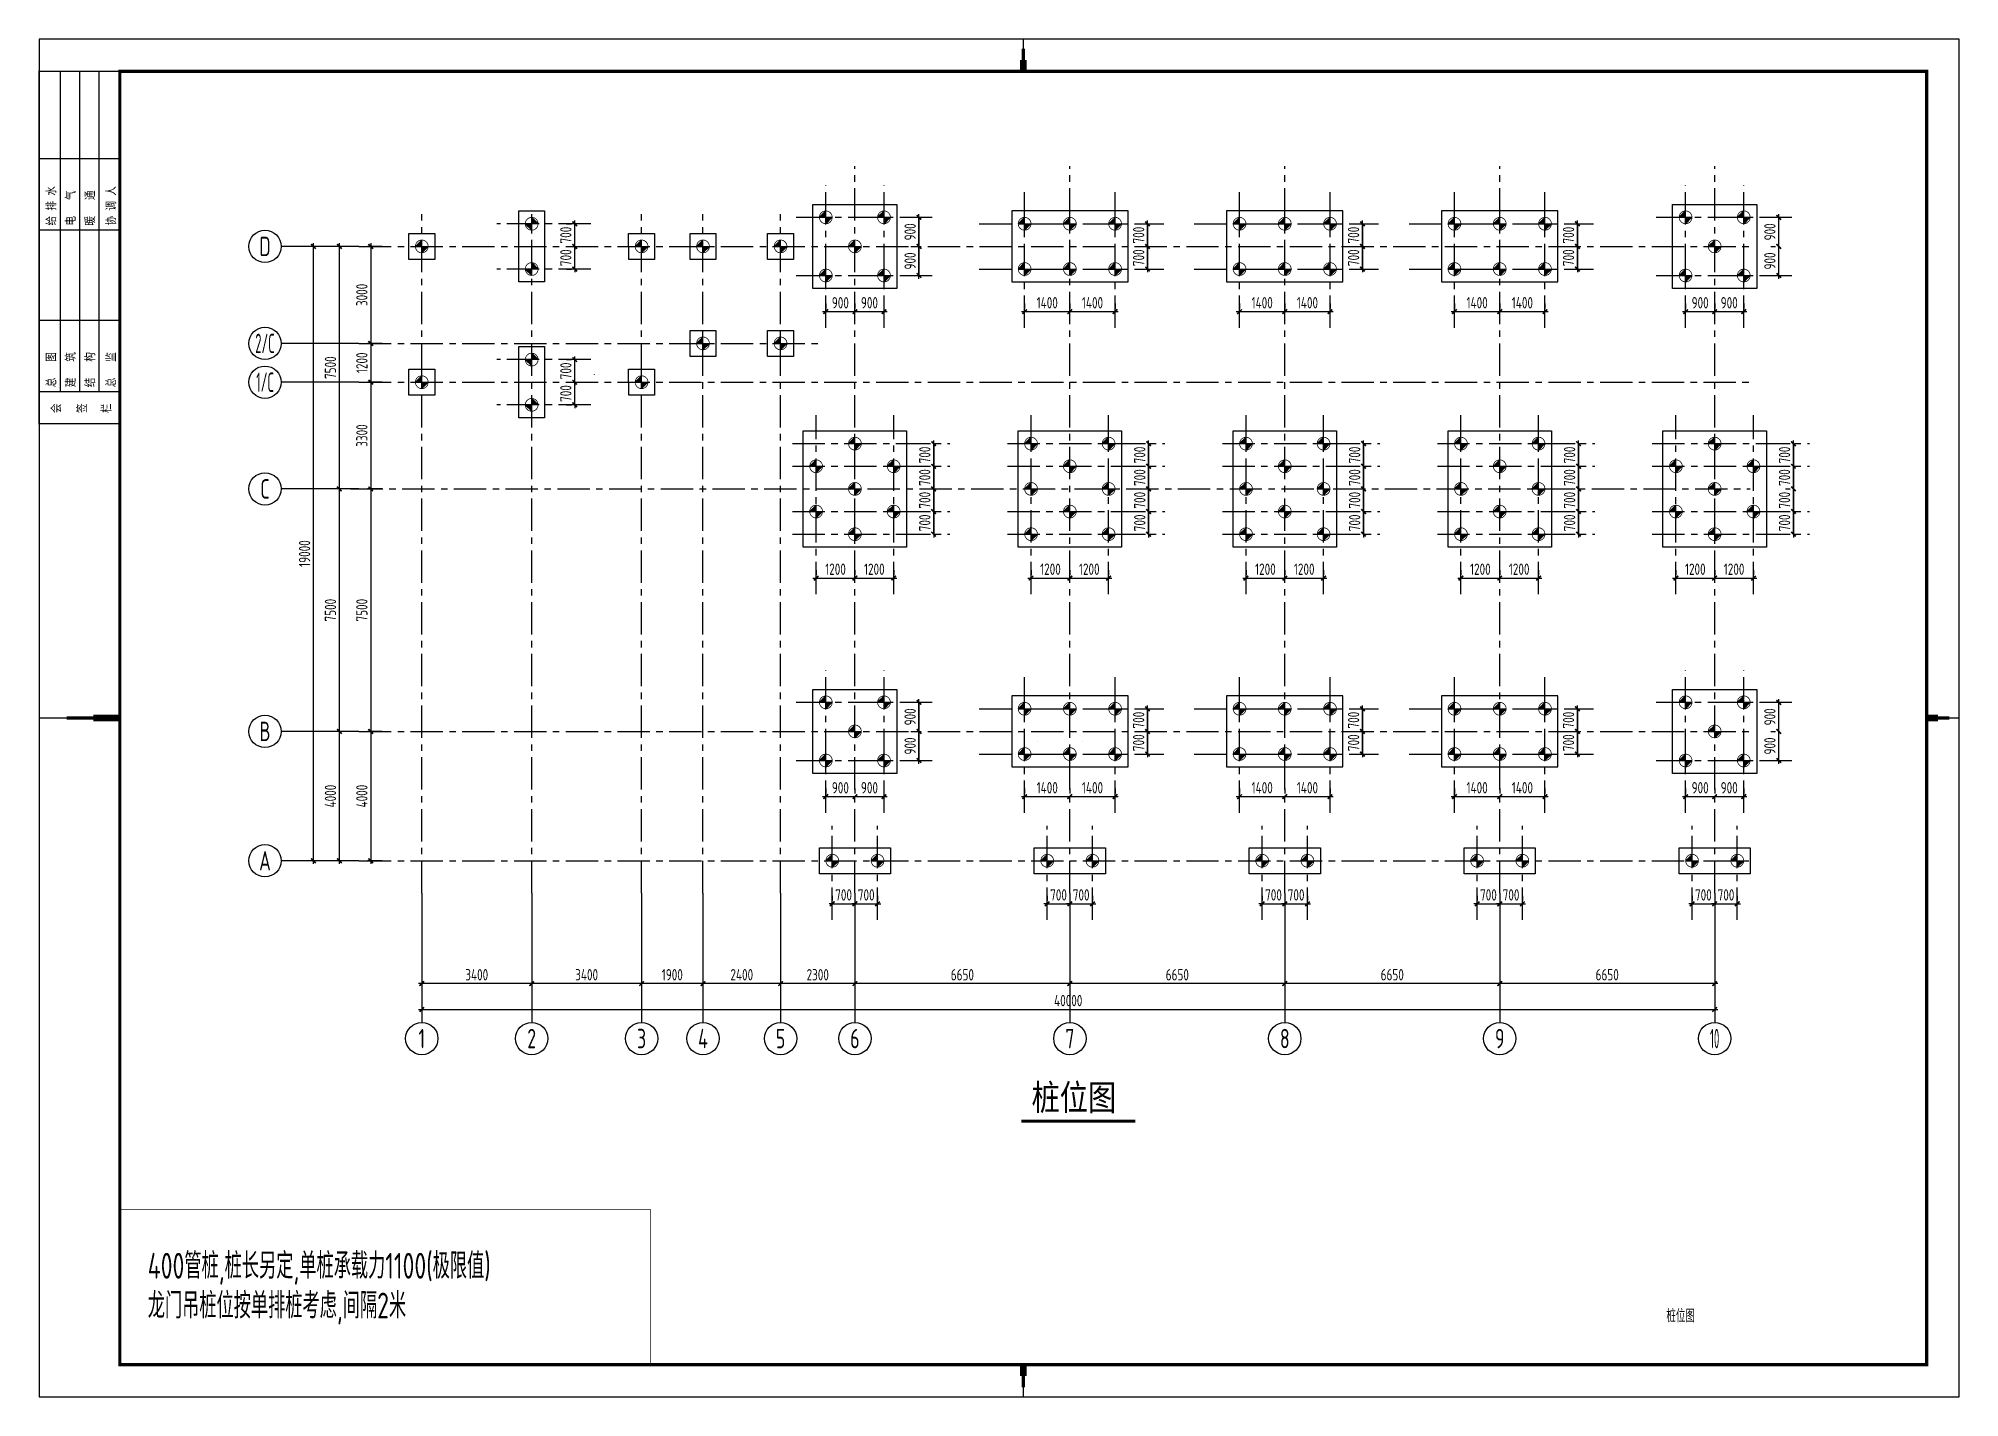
# Model space of a CAD drawing. Extents: x 665703 to 1047784, y -160603 to 92239.
# Drawn here: x 737561 to 796999, y 50204 to 92239 of the extents above; entities that cross this region are included whole.
import ezdxf
from ezdxf.enums import TextEntityAlignment as Align

# ---------------------------------------------------------------- set-up
doc = ezdxf.new("R2010")
doc.units = 0
doc.header["$LTSCALE"] = 800
doc.linetypes.add('CENTER', pattern=[2, 1.25, -0.25, 0.25, -0.25])
doc.layers.get('0').update_dxf_attribs({"linetype": 'CONTINUOUS'})
doc.layers.get('Defpoints').update_dxf_attribs({"linetype": 'CONTINUOUS'})
for name, color, linetype in [('10001', 54, 'CONTINUOUS'), ('AXIS', 4, 'CENTER'), ('DIM', 2, 'CONTINUOUS'), ('GPSCOMMON', 7, 'CONTINUOUS'), ('NUM', 7, 'CONTINUOUS'), ('TK', 7, 'CONTINUOUS'), ('ZW', 233, 'CONTINUOUS'), ('柱', 2, 'CONTINUOUS')]:
    doc.layers.add(name, color=color, linetype=linetype)
doc.styles.add('title1', font='SIMHEI.TTF', dxfattribs={"width": 0.8})
doc.styles.add('TSSD_Axis', font='tssdeng.shx', dxfattribs={"width": 0.7, "bigfont": 'tssdchn.shx'})
doc.styles.add('TSSD_Dimension', font='Tssdeng.shx', dxfattribs={"width": 0.75, "bigfont": 'hztxt.shx'})
doc.dimstyles.new('TSSD_100_100', dxfattribs={"dimtxt": 350, "dimasz": 100, "dimexe": 100, "dimexo": 250, "dimgap": 100, "dimtad": 1, "dimdec": 0, "dimzin": 0, "dimdsep": 46, "dimtxsty": 'TSSD_Dimension', "dimblk": 'ARCHTICK', "dimcen": 0, "dimdle": 100, "dimclrt": 7, "dimadec": 0, "dimazin": 0, "dimtfac": 1, "dimtdec": 0, "dimtix": 1, "dimtmove": 2, "dimatfit": 3, "dimldrblk": 'ARCHTICK', "dimfxl": 0, "dimtolj": 1, "dimtzin": 0, "dimarcsym": 0})

msp = doc.modelspace()

# ---------------------------------------------------------------- texts
at = {"color": 0, "linetype": 'ByBlock', "lineweight": -2, "style": 'TSSD_Axis', "width": 0.5}
msp.add_attdef('2/C', text='A', height=600, dxfattribs=at).set_placement((744571.2, 82807), align=Align.MIDDLE_CENTER)
at = {"color": 0, "linetype": 'ByBlock', "lineweight": -2, "style": 'TSSD_Axis', "oblique": 0.5, "width": 0.5}
msp.add_attdef('1/C', text='A', height=600, dxfattribs=at).set_placement((744571.2, 81607), align=Align.MIDDLE_CENTER)
at = {"layer": '10001', "color": 7}
for s, style, width, p in [('桩位图', 'title1', 0.8, (768286.9, 59087.2)), ('400管桩,桩长另定,单桩承载力1100(极限值)', 'TSSD_Axis', 0.7, (740943, 53880.3)), ('龙门吊桩位按单排桩考虑,间隔2米', 'TSSD_Axis', 0.7, (740943, 52650.8))]:
    msp.add_text(s, height=800, dxfattribs=dict(at, style=style, width=width)).set_placement(p)
at = {"layer": 'DIM', "style": 'TSSD_Dimension', "width": 0.7}
msp.add_text('桩位图', height=400, dxfattribs=at).set_placement((787927.6, 52531.8))

# ---------------------------------------------------------------- blocks, each defined once
blk = doc.blocks.new('ts_axno')
at = {"color": 0, "linetype": 'ByBlock', "lineweight": -2}
blk.add_circle((0, 0), 0.5, dxfattribs=at)
at = {"color": 0, "linetype": 'ByBlock', "lineweight": -2, "style": 'TSSD_Axis', "width": 0.7}
blk.add_attdef('A', text='', height=0.6, dxfattribs=at).set_placement((0, 0), align=Align.MIDDLE_CENTER)
blk = doc.blocks.new('_ArchTick')
at = {"color": 0, "const_width": 0.5}
blk.add_lwpolyline([(-0.71, -0.71), (0.71, 0.71)], dxfattribs=at)
blk = doc.blocks.new('*D1265')
at = {"layer": 'Defpoints', "color": 0, "transparency": 16777216}
for p in [(747476, 85807), (746871, 78307), (747476, 78307)]:
    blk.add_point(p, dxfattribs=at)
at = {"layer": 'DIM', "color": 0, "lineweight": -2, "transparency": 16777216}
for p, q in [((747226, 85807), (746771, 85807)), ((746871, 85907), (746871, 78207)), ((747226, 78307), (746771, 78307))]:
    blk.add_line(p, q, dxfattribs=at)
at = {"layer": 'DIM', "color": 0, "lineweight": -2, "transparency": 16777216, "xscale": 100, "yscale": 100, "zscale": 100}
for p, rotation in [((746871, 85807), 90), ((746871, 78307), 270)]:
    blk.add_blockref('_ArchTick', p, dxfattribs=dict(at, rotation=rotation))
at = {"layer": 'DIM', "color": 7, "transparency": 16777216, "insert": (746596, 82057), "char_height": 350, "attachment_point": 5, "rotation": 90, "style": 'TSSD_Dimension'}
blk.add_mtext('\\A1;7500', dxfattribs=at)
blk = doc.blocks.new('*D1282')
at = {"layer": 'Defpoints', "color": 0, "transparency": 16777216}
for p in [(747476, 78307), (746871, 70807), (747476, 70807)]:
    blk.add_point(p, dxfattribs=at)
at = {"layer": 'DIM', "color": 0, "lineweight": -2, "transparency": 16777216}
for p, q in [((747226, 78307), (746771, 78307)), ((746871, 78407), (746871, 70707)), ((747226, 70807), (746771, 70807))]:
    blk.add_line(p, q, dxfattribs=at)
at = {"layer": 'DIM', "color": 0, "lineweight": -2, "transparency": 16777216, "xscale": 100, "yscale": 100, "zscale": 100}
for p, rotation in [((746871, 78307), 90), ((746871, 70807), 270)]:
    blk.add_blockref('_ArchTick', p, dxfattribs=dict(at, rotation=rotation))
at = {"layer": 'DIM', "color": 7, "transparency": 16777216, "insert": (746596, 74557), "char_height": 350, "attachment_point": 5, "rotation": 90, "style": 'TSSD_Dimension'}
blk.add_mtext('\\A1;7500', dxfattribs=at)
blk = doc.blocks.new('*D1284')
at = {"layer": 'Defpoints', "color": 0, "transparency": 16777216}
for p in [(747476, 70807), (746871, 66807), (747476, 66807)]:
    blk.add_point(p, dxfattribs=at)
at = {"layer": 'DIM', "color": 0, "lineweight": -2, "transparency": 16777216}
for p, q in [((747226, 70807), (746771, 70807)), ((746871, 70907), (746871, 66707)), ((747226, 66807), (746771, 66807))]:
    blk.add_line(p, q, dxfattribs=at)
at = {"layer": 'DIM', "color": 0, "lineweight": -2, "transparency": 16777216, "xscale": 100, "yscale": 100, "zscale": 100}
for p, rotation in [((746871, 70807), 90), ((746871, 66807), 270)]:
    blk.add_blockref('_ArchTick', p, dxfattribs=dict(at, rotation=rotation))
at = {"layer": 'DIM', "color": 7, "transparency": 16777216, "insert": (746596, 68807), "char_height": 350, "attachment_point": 5, "rotation": 90, "style": 'TSSD_Dimension'}
blk.add_mtext('\\A1;4000', dxfattribs=at)
blk = doc.blocks.new('*D1264')
at = {"layer": 'Defpoints', "color": 0, "transparency": 16777216}
for p in [(746071, 85807), (747476, 85807), (747476, 66807)]:
    blk.add_point(p, dxfattribs=at)
at = {"layer": 'DIM', "color": 0, "lineweight": -2, "transparency": 16777216}
for p, q in [((747226, 85807), (745971, 85807)), ((746071, 66707), (746071, 85907)), ((747226, 66807), (745971, 66807))]:
    blk.add_line(p, q, dxfattribs=at)
at = {"layer": 'DIM', "color": 0, "lineweight": -2, "transparency": 16777216, "xscale": 100, "yscale": 100, "zscale": 100}
for p, rotation in [((746071, 85807), 90), ((746071, 66807), 270)]:
    blk.add_blockref('_ArchTick', p, dxfattribs=dict(at, rotation=rotation))
at = {"layer": 'DIM', "color": 7, "transparency": 16777216, "insert": (745796, 76307), "char_height": 350, "attachment_point": 5, "rotation": 90, "style": 'TSSD_Dimension'}
blk.add_mtext('\\A1;19000', dxfattribs=at)
blk = doc.blocks.new('*D1263')
at = {"layer": 'Defpoints', "color": 0, "transparency": 16777216}
for p in [(748448, 81607), (747843, 78307), (748448, 78307)]:
    blk.add_point(p, dxfattribs=at)
at = {"layer": 'DIM', "color": 0, "lineweight": -2, "transparency": 16777216}
for p, q in [((748198, 81607), (747743, 81607)), ((747843, 81707), (747843, 78207)), ((748198, 78307), (747743, 78307))]:
    blk.add_line(p, q, dxfattribs=at)
at = {"layer": 'DIM', "color": 0, "lineweight": -2, "transparency": 16777216, "xscale": 100, "yscale": 100, "zscale": 100}
for p, rotation in [((747843, 81607), 90), ((747843, 78307), 270)]:
    blk.add_blockref('_ArchTick', p, dxfattribs=dict(at, rotation=rotation))
at = {"layer": 'DIM', "color": 7, "transparency": 16777216, "insert": (747568, 79957), "char_height": 350, "attachment_point": 5, "rotation": 90, "style": 'TSSD_Dimension'}
blk.add_mtext('\\A1;3300', dxfattribs=at)
blk = doc.blocks.new('*D1281')
at = {"layer": 'Defpoints', "color": 0, "transparency": 16777216}
for p in [(748448, 78307), (747843, 70807), (748448, 70807)]:
    blk.add_point(p, dxfattribs=at)
at = {"layer": 'DIM', "color": 0, "lineweight": -2, "transparency": 16777216}
for p, q in [((748198, 78307), (747743, 78307)), ((747843, 78407), (747843, 70707)), ((748198, 70807), (747743, 70807))]:
    blk.add_line(p, q, dxfattribs=at)
at = {"layer": 'DIM', "color": 0, "lineweight": -2, "transparency": 16777216, "xscale": 100, "yscale": 100, "zscale": 100}
for p, rotation in [((747843, 78307), 90), ((747843, 70807), 270)]:
    blk.add_blockref('_ArchTick', p, dxfattribs=dict(at, rotation=rotation))
at = {"layer": 'DIM', "color": 7, "transparency": 16777216, "insert": (747568, 74557), "char_height": 350, "attachment_point": 5, "rotation": 90, "style": 'TSSD_Dimension'}
blk.add_mtext('\\A1;7500', dxfattribs=at)
blk = doc.blocks.new('*D1283')
at = {"layer": 'Defpoints', "color": 0, "transparency": 16777216}
for p in [(748448, 70807), (747843, 66807), (748448, 66807)]:
    blk.add_point(p, dxfattribs=at)
at = {"layer": 'DIM', "color": 0, "lineweight": -2, "transparency": 16777216}
for p, q in [((748198, 70807), (747743, 70807)), ((747843, 70907), (747843, 66707)), ((748198, 66807), (747743, 66807))]:
    blk.add_line(p, q, dxfattribs=at)
at = {"layer": 'DIM', "color": 0, "lineweight": -2, "transparency": 16777216, "xscale": 100, "yscale": 100, "zscale": 100}
for p, rotation in [((747843, 70807), 90), ((747843, 66807), 270)]:
    blk.add_blockref('_ArchTick', p, dxfattribs=dict(at, rotation=rotation))
at = {"layer": 'DIM', "color": 7, "transparency": 16777216, "insert": (747568, 68807), "char_height": 350, "attachment_point": 5, "rotation": 90, "style": 'TSSD_Dimension'}
blk.add_mtext('\\A1;4000', dxfattribs=at)
blk = doc.blocks.new('*D1353')
at = {"layer": 'Defpoints', "color": 0, "transparency": 16777216}
for p in [(748448, 82807), (747843, 81607), (748448, 81607)]:
    blk.add_point(p, dxfattribs=at)
at = {"layer": 'DIM', "color": 0, "lineweight": -2, "transparency": 16777216}
for p, q in [((748198, 82807), (747743, 82807)), ((747843, 82907), (747843, 81507)), ((748198, 81607), (747743, 81607))]:
    blk.add_line(p, q, dxfattribs=at)
at = {"layer": 'DIM', "color": 0, "lineweight": -2, "transparency": 16777216, "xscale": 100, "yscale": 100, "zscale": 100}
for p, rotation in [((747843, 82807), 90), ((747843, 81607), 270)]:
    blk.add_blockref('_ArchTick', p, dxfattribs=dict(at, rotation=rotation))
at = {"layer": 'DIM', "color": 7, "transparency": 16777216, "insert": (747568, 82207), "char_height": 350, "attachment_point": 5, "rotation": 90, "style": 'TSSD_Dimension'}
blk.add_mtext('\\A1;1200', dxfattribs=at)
blk = doc.blocks.new('*D1352')
at = {"layer": 'Defpoints', "color": 0, "transparency": 16777216}
for p in [(748448, 85807), (747843, 82807), (748448, 82807)]:
    blk.add_point(p, dxfattribs=at)
at = {"layer": 'DIM', "color": 0, "lineweight": -2, "transparency": 16777216}
for p, q in [((748198, 85807), (747743, 85807)), ((747843, 85907), (747843, 82707)), ((748198, 82807), (747743, 82807))]:
    blk.add_line(p, q, dxfattribs=at)
at = {"layer": 'DIM', "color": 0, "lineweight": -2, "transparency": 16777216, "xscale": 100, "yscale": 100, "zscale": 100}
for p, rotation in [((747843, 85807), 90), ((747843, 82807), 270)]:
    blk.add_blockref('_ArchTick', p, dxfattribs=dict(at, rotation=rotation))
at = {"layer": 'DIM', "color": 7, "transparency": 16777216, "insert": (747568, 84307), "char_height": 350, "attachment_point": 5, "rotation": 90, "style": 'TSSD_Dimension'}
blk.add_mtext('\\A1;3000', dxfattribs=at)
blk = doc.blocks.new('*D1298')
at = {"layer": 'Defpoints', "color": 0, "transparency": 16777216}
for p in [(782772, 65807), (789422, 65807), (782772, 63007)]:
    blk.add_point(p, dxfattribs=at)
at = {"layer": 'DIM', "color": 0, "lineweight": -2, "transparency": 16777216}
for p, q in [((782772, 65557), (782772, 62907)), ((789422, 65557), (789422, 62907)), ((789522, 63007), (782672, 63007))]:
    blk.add_line(p, q, dxfattribs=at)
at = {"layer": 'DIM', "color": 0, "lineweight": -2, "transparency": 16777216, "xscale": 100, "yscale": 100, "zscale": 100, "rotation": 180}
blk.add_blockref('_ArchTick', (782772, 63007), dxfattribs=at)
at = {"layer": 'DIM', "color": 0, "lineweight": -2, "transparency": 16777216, "xscale": 100, "yscale": 100, "zscale": 100}
blk.add_blockref('_ArchTick', (789422, 63007), dxfattribs=at)
at = {"layer": 'DIM', "color": 7, "transparency": 16777216, "insert": (786097, 63282), "char_height": 350, "attachment_point": 5, "style": 'TSSD_Dimension'}
blk.add_mtext('\\A1;6650', dxfattribs=at)
blk = doc.blocks.new('*D1297')
at = {"layer": 'Defpoints', "color": 0, "transparency": 16777216}
for p in [(776122, 65807), (782772, 65807), (776122, 63007)]:
    blk.add_point(p, dxfattribs=at)
at = {"layer": 'DIM', "color": 0, "lineweight": -2, "transparency": 16777216}
for p, q in [((776122, 65557), (776122, 62907)), ((782772, 65557), (782772, 62907)), ((782872, 63007), (776022, 63007))]:
    blk.add_line(p, q, dxfattribs=at)
at = {"layer": 'DIM', "color": 0, "lineweight": -2, "transparency": 16777216, "xscale": 100, "yscale": 100, "zscale": 100, "rotation": 180}
blk.add_blockref('_ArchTick', (776122, 63007), dxfattribs=at)
at = {"layer": 'DIM', "color": 0, "lineweight": -2, "transparency": 16777216, "xscale": 100, "yscale": 100, "zscale": 100}
blk.add_blockref('_ArchTick', (782772, 63007), dxfattribs=at)
at = {"layer": 'DIM', "color": 7, "transparency": 16777216, "insert": (779447, 63282), "char_height": 350, "attachment_point": 5, "style": 'TSSD_Dimension'}
blk.add_mtext('\\A1;6650', dxfattribs=at)
blk = doc.blocks.new('*D1296')
at = {"layer": 'Defpoints', "color": 0, "transparency": 16777216}
for p in [(769472, 65807), (776122, 65807), (769472, 63007)]:
    blk.add_point(p, dxfattribs=at)
at = {"layer": 'DIM', "color": 0, "lineweight": -2, "transparency": 16777216}
for p, q in [((769472, 65557), (769472, 62907)), ((776122, 65557), (776122, 62907)), ((776222, 63007), (769372, 63007))]:
    blk.add_line(p, q, dxfattribs=at)
at = {"layer": 'DIM', "color": 0, "lineweight": -2, "transparency": 16777216, "xscale": 100, "yscale": 100, "zscale": 100, "rotation": 180}
blk.add_blockref('_ArchTick', (769472, 63007), dxfattribs=at)
at = {"layer": 'DIM', "color": 0, "lineweight": -2, "transparency": 16777216, "xscale": 100, "yscale": 100, "zscale": 100}
blk.add_blockref('_ArchTick', (776122, 63007), dxfattribs=at)
at = {"layer": 'DIM', "color": 7, "transparency": 16777216, "insert": (772797, 63282), "char_height": 350, "attachment_point": 5, "style": 'TSSD_Dimension'}
blk.add_mtext('\\A1;6650', dxfattribs=at)
blk = doc.blocks.new('*D1295')
at = {"layer": 'Defpoints', "color": 0, "transparency": 16777216}
for p in [(762822, 65807), (769472, 65807), (762822, 63007)]:
    blk.add_point(p, dxfattribs=at)
at = {"layer": 'DIM', "color": 0, "lineweight": -2, "transparency": 16777216}
for p, q in [((762822, 65557), (762822, 62907)), ((769472, 65557), (769472, 62907)), ((769572, 63007), (762722, 63007))]:
    blk.add_line(p, q, dxfattribs=at)
at = {"layer": 'DIM', "color": 0, "lineweight": -2, "transparency": 16777216, "xscale": 100, "yscale": 100, "zscale": 100, "rotation": 180}
blk.add_blockref('_ArchTick', (762822, 63007), dxfattribs=at)
at = {"layer": 'DIM', "color": 0, "lineweight": -2, "transparency": 16777216, "xscale": 100, "yscale": 100, "zscale": 100}
blk.add_blockref('_ArchTick', (769472, 63007), dxfattribs=at)
at = {"layer": 'DIM', "color": 7, "transparency": 16777216, "insert": (766147, 63282), "char_height": 350, "attachment_point": 5, "style": 'TSSD_Dimension'}
blk.add_mtext('\\A1;6650', dxfattribs=at)
blk = doc.blocks.new('*D1267')
at = {"layer": 'Defpoints', "color": 0, "transparency": 16777216}
for p in [(760522, 65807), (762822, 65807), (760522, 63007)]:
    blk.add_point(p, dxfattribs=at)
at = {"layer": 'DIM', "color": 0, "lineweight": -2, "transparency": 16777216}
for p, q in [((760522, 65557), (760522, 62907)), ((762822, 65557), (762822, 62907)), ((762922, 63007), (760422, 63007))]:
    blk.add_line(p, q, dxfattribs=at)
at = {"layer": 'DIM', "color": 0, "lineweight": -2, "transparency": 16777216, "xscale": 100, "yscale": 100, "zscale": 100, "rotation": 180}
blk.add_blockref('_ArchTick', (760522, 63007), dxfattribs=at)
at = {"layer": 'DIM', "color": 0, "lineweight": -2, "transparency": 16777216, "xscale": 100, "yscale": 100, "zscale": 100}
blk.add_blockref('_ArchTick', (762822, 63007), dxfattribs=at)
at = {"layer": 'DIM', "color": 7, "transparency": 16777216, "insert": (761672, 63282), "char_height": 350, "attachment_point": 5, "style": 'TSSD_Dimension'}
blk.add_mtext('\\A1;2300', dxfattribs=at)
blk = doc.blocks.new('*D1271')
at = {"layer": 'Defpoints', "color": 0, "transparency": 16777216}
for p in [(758122, 65807), (760522, 65807), (758122, 63007)]:
    blk.add_point(p, dxfattribs=at)
at = {"layer": 'DIM', "color": 0, "lineweight": -2, "transparency": 16777216}
for p, q in [((758122, 65557), (758122, 62907)), ((760522, 65557), (760522, 62907)), ((760622, 63007), (758022, 63007))]:
    blk.add_line(p, q, dxfattribs=at)
at = {"layer": 'DIM', "color": 0, "lineweight": -2, "transparency": 16777216, "xscale": 100, "yscale": 100, "zscale": 100, "rotation": 180}
blk.add_blockref('_ArchTick', (758122, 63007), dxfattribs=at)
at = {"layer": 'DIM', "color": 0, "lineweight": -2, "transparency": 16777216, "xscale": 100, "yscale": 100, "zscale": 100}
blk.add_blockref('_ArchTick', (760522, 63007), dxfattribs=at)
at = {"layer": 'DIM', "color": 7, "transparency": 16777216, "insert": (759322, 63282), "char_height": 350, "attachment_point": 5, "style": 'TSSD_Dimension'}
blk.add_mtext('\\A1;2400', dxfattribs=at)
blk = doc.blocks.new('*D1270')
at = {"layer": 'Defpoints', "color": 0, "transparency": 16777216}
for p in [(756222, 65807), (758122, 65807), (756222, 63007)]:
    blk.add_point(p, dxfattribs=at)
at = {"layer": 'DIM', "color": 0, "lineweight": -2, "transparency": 16777216}
for p, q in [((756222, 65557), (756222, 62907)), ((758122, 65557), (758122, 62907)), ((758222, 63007), (756122, 63007))]:
    blk.add_line(p, q, dxfattribs=at)
at = {"layer": 'DIM', "color": 0, "lineweight": -2, "transparency": 16777216, "xscale": 100, "yscale": 100, "zscale": 100, "rotation": 180}
blk.add_blockref('_ArchTick', (756222, 63007), dxfattribs=at)
at = {"layer": 'DIM', "color": 0, "lineweight": -2, "transparency": 16777216, "xscale": 100, "yscale": 100, "zscale": 100}
blk.add_blockref('_ArchTick', (758122, 63007), dxfattribs=at)
at = {"layer": 'DIM', "color": 7, "transparency": 16777216, "insert": (757172, 63282), "char_height": 350, "attachment_point": 5, "style": 'TSSD_Dimension'}
blk.add_mtext('\\A1;1900', dxfattribs=at)
blk = doc.blocks.new('*D1269')
at = {"layer": 'Defpoints', "color": 0, "transparency": 16777216}
for p in [(752822, 65807), (756222, 65807), (752822, 63007)]:
    blk.add_point(p, dxfattribs=at)
at = {"layer": 'DIM', "color": 0, "lineweight": -2, "transparency": 16777216}
for p, q in [((752822, 65557), (752822, 62907)), ((756222, 65557), (756222, 62907)), ((756322, 63007), (752722, 63007))]:
    blk.add_line(p, q, dxfattribs=at)
at = {"layer": 'DIM', "color": 0, "lineweight": -2, "transparency": 16777216, "xscale": 100, "yscale": 100, "zscale": 100, "rotation": 180}
blk.add_blockref('_ArchTick', (752822, 63007), dxfattribs=at)
at = {"layer": 'DIM', "color": 0, "lineweight": -2, "transparency": 16777216, "xscale": 100, "yscale": 100, "zscale": 100}
blk.add_blockref('_ArchTick', (756222, 63007), dxfattribs=at)
at = {"layer": 'DIM', "color": 7, "transparency": 16777216, "insert": (754522, 63282), "char_height": 350, "attachment_point": 5, "style": 'TSSD_Dimension'}
blk.add_mtext('\\A1;3400', dxfattribs=at)
blk = doc.blocks.new('*D1268')
at = {"layer": 'Defpoints', "color": 0, "transparency": 16777216}
for p in [(749422, 65807), (752822, 65807), (749422, 63007)]:
    blk.add_point(p, dxfattribs=at)
at = {"layer": 'DIM', "color": 0, "lineweight": -2, "transparency": 16777216}
for p, q in [((749422, 65557), (749422, 62907)), ((752822, 65557), (752822, 62907)), ((752922, 63007), (749322, 63007))]:
    blk.add_line(p, q, dxfattribs=at)
at = {"layer": 'DIM', "color": 0, "lineweight": -2, "transparency": 16777216, "xscale": 100, "yscale": 100, "zscale": 100, "rotation": 180}
blk.add_blockref('_ArchTick', (749422, 63007), dxfattribs=at)
at = {"layer": 'DIM', "color": 0, "lineweight": -2, "transparency": 16777216, "xscale": 100, "yscale": 100, "zscale": 100}
blk.add_blockref('_ArchTick', (752822, 63007), dxfattribs=at)
at = {"layer": 'DIM', "color": 7, "transparency": 16777216, "insert": (751122, 63282), "char_height": 350, "attachment_point": 5, "style": 'TSSD_Dimension'}
blk.add_mtext('\\A1;3400', dxfattribs=at)
blk = doc.blocks.new('*D1266')
at = {"layer": 'Defpoints', "color": 0, "transparency": 16777216}
for p in [(749422, 65807), (789422, 65807), (789422, 62207)]:
    blk.add_point(p, dxfattribs=at)
at = {"layer": 'DIM', "color": 0, "lineweight": -2, "transparency": 16777216}
for p, q in [((749422, 65557), (749422, 62107)), ((789422, 65557), (789422, 62107)), ((749322, 62207), (789522, 62207))]:
    blk.add_line(p, q, dxfattribs=at)
at = {"layer": 'DIM', "color": 0, "lineweight": -2, "transparency": 16777216, "xscale": 100, "yscale": 100, "zscale": 100, "rotation": 180}
blk.add_blockref('_ArchTick', (749422, 62207), dxfattribs=at)
at = {"layer": 'DIM', "color": 0, "lineweight": -2, "transparency": 16777216, "xscale": 100, "yscale": 100, "zscale": 100}
blk.add_blockref('_ArchTick', (789422, 62207), dxfattribs=at)
at = {"layer": 'DIM', "color": 7, "transparency": 16777216, "insert": (769422, 62482), "char_height": 350, "attachment_point": 5, "style": 'TSSD_Dimension'}
blk.add_mtext('\\A1;40000', dxfattribs=at)
blk = doc.blocks.new('ZW-1')
at = {"layer": 'ZW', "color": 60}
for p, q in [((-247, 0), (0, 247)), ((-247, 0), (247, 0)), ((0, -247), (0, 247)), ((247, 0), (0, -247))]:
    blk.add_line(p, q, dxfattribs=at)
at = {"layer": 'ZW', "color": 60, "const_width": 30}
blk.add_lwpolyline([(-247, 0, -1), (247, 0, -1)], format="xyb", close=True, dxfattribs=at)
at = {"layer": 'ZW', "color": 60}
for points in [[(-247, 0), (0, 247), (0, 0)], [(0, 0), (247, 0), (0, -247)]]:
    blk.add_solid(points, dxfattribs=at)
blk = doc.blocks.new('*D1294')
at = {"layer": 'Defpoints', "color": 0, "transparency": 16777216}
for p in [(762122, 65475), (762822, 65475), (762822, 65475)]:
    blk.add_point(p, dxfattribs=at)
at = {"layer": 'DIM', "color": 0, "lineweight": -2, "transparency": 16777216}
for p, q in [((762122, 65475), (762022, 65475)), ((762122, 65725), (762122, 65575)), ((762122, 65475), (762822, 65475)), ((762822, 65725), (762822, 65575)), ((762822, 65475), (762922, 65475))]:
    blk.add_line(p, q, dxfattribs=at)
at = {"layer": 'DIM', "color": 0, "lineweight": -2, "transparency": 16777216, "xscale": 100, "yscale": 100, "zscale": 100}
blk.add_blockref('_ArchTick', (762122, 65475), dxfattribs=at)
at = {"layer": 'DIM', "color": 0, "lineweight": -2, "transparency": 16777216, "xscale": 100, "yscale": 100, "zscale": 100, "rotation": 180}
blk.add_blockref('_ArchTick', (762822, 65475), dxfattribs=at)
at = {"layer": 'DIM', "color": 7, "transparency": 16777216, "insert": (762472, 65750), "char_height": 350, "attachment_point": 5, "style": 'TSSD_Dimension'}
blk.add_mtext('\\A1;700', dxfattribs=at)
blk = doc.blocks.new('*D1293')
at = {"layer": 'Defpoints', "color": 0, "transparency": 16777216}
for p in [(762822, 65475), (763522, 65475), (763522, 65475)]:
    blk.add_point(p, dxfattribs=at)
at = {"layer": 'DIM', "color": 0, "lineweight": -2, "transparency": 16777216}
for p, q in [((762822, 65475), (762722, 65475)), ((762822, 65725), (762822, 65575)), ((762822, 65475), (763522, 65475)), ((763522, 65725), (763522, 65575)), ((763522, 65475), (763622, 65475))]:
    blk.add_line(p, q, dxfattribs=at)
at = {"layer": 'DIM', "color": 0, "lineweight": -2, "transparency": 16777216, "xscale": 100, "yscale": 100, "zscale": 100}
blk.add_blockref('_ArchTick', (762822, 65475), dxfattribs=at)
at = {"layer": 'DIM', "color": 0, "lineweight": -2, "transparency": 16777216, "xscale": 100, "yscale": 100, "zscale": 100, "rotation": 180}
blk.add_blockref('_ArchTick', (763522, 65475), dxfattribs=at)
at = {"layer": 'DIM', "color": 7, "transparency": 16777216, "insert": (763172, 65750), "char_height": 350, "attachment_point": 5, "style": 'TSSD_Dimension'}
blk.add_mtext('\\A1;700', dxfattribs=at)
blk = doc.blocks.new('*D1292')
at = {"layer": 'Defpoints', "color": 0, "transparency": 16777216}
for p in [(775422, 65475), (776122, 65475), (776122, 65475)]:
    blk.add_point(p, dxfattribs=at)
at = {"layer": 'DIM', "color": 0, "lineweight": -2, "transparency": 16777216}
for p, q in [((775422, 65475), (775322, 65475)), ((775422, 65725), (775422, 65575)), ((775422, 65475), (776122, 65475)), ((776122, 65725), (776122, 65575)), ((776122, 65475), (776222, 65475))]:
    blk.add_line(p, q, dxfattribs=at)
at = {"layer": 'DIM', "color": 0, "lineweight": -2, "transparency": 16777216, "xscale": 100, "yscale": 100, "zscale": 100}
blk.add_blockref('_ArchTick', (775422, 65475), dxfattribs=at)
at = {"layer": 'DIM', "color": 0, "lineweight": -2, "transparency": 16777216, "xscale": 100, "yscale": 100, "zscale": 100, "rotation": 180}
blk.add_blockref('_ArchTick', (776122, 65475), dxfattribs=at)
at = {"layer": 'DIM', "color": 7, "transparency": 16777216, "insert": (775772, 65750), "char_height": 350, "attachment_point": 5, "style": 'TSSD_Dimension'}
blk.add_mtext('\\A1;700', dxfattribs=at)
blk = doc.blocks.new('*D1291')
at = {"layer": 'Defpoints', "color": 0, "transparency": 16777216}
for p in [(776122, 65475), (776822, 65475), (776822, 65475)]:
    blk.add_point(p, dxfattribs=at)
at = {"layer": 'DIM', "color": 0, "lineweight": -2, "transparency": 16777216}
for p, q in [((776122, 65475), (776022, 65475)), ((776122, 65725), (776122, 65575)), ((776122, 65475), (776822, 65475)), ((776822, 65725), (776822, 65575)), ((776822, 65475), (776922, 65475))]:
    blk.add_line(p, q, dxfattribs=at)
at = {"layer": 'DIM', "color": 0, "lineweight": -2, "transparency": 16777216, "xscale": 100, "yscale": 100, "zscale": 100}
blk.add_blockref('_ArchTick', (776122, 65475), dxfattribs=at)
at = {"layer": 'DIM', "color": 0, "lineweight": -2, "transparency": 16777216, "xscale": 100, "yscale": 100, "zscale": 100, "rotation": 180}
blk.add_blockref('_ArchTick', (776822, 65475), dxfattribs=at)
at = {"layer": 'DIM', "color": 7, "transparency": 16777216, "insert": (776472, 65750), "char_height": 350, "attachment_point": 5, "style": 'TSSD_Dimension'}
blk.add_mtext('\\A1;700', dxfattribs=at)
blk = doc.blocks.new('*D1290')
at = {"layer": 'Defpoints', "color": 0, "transparency": 16777216}
for p in [(768772, 65475), (769472, 65475), (769472, 65475)]:
    blk.add_point(p, dxfattribs=at)
at = {"layer": 'DIM', "color": 0, "lineweight": -2, "transparency": 16777216}
for p, q in [((768772, 65475), (768672, 65475)), ((768772, 65725), (768772, 65575)), ((768772, 65475), (769472, 65475)), ((769472, 65725), (769472, 65575)), ((769472, 65475), (769572, 65475))]:
    blk.add_line(p, q, dxfattribs=at)
at = {"layer": 'DIM', "color": 0, "lineweight": -2, "transparency": 16777216, "xscale": 100, "yscale": 100, "zscale": 100}
blk.add_blockref('_ArchTick', (768772, 65475), dxfattribs=at)
at = {"layer": 'DIM', "color": 0, "lineweight": -2, "transparency": 16777216, "xscale": 100, "yscale": 100, "zscale": 100, "rotation": 180}
blk.add_blockref('_ArchTick', (769472, 65475), dxfattribs=at)
at = {"layer": 'DIM', "color": 7, "transparency": 16777216, "insert": (769122, 65750), "char_height": 350, "attachment_point": 5, "style": 'TSSD_Dimension'}
blk.add_mtext('\\A1;700', dxfattribs=at)
blk = doc.blocks.new('*D1289')
at = {"layer": 'Defpoints', "color": 0, "transparency": 16777216}
for p in [(769472, 65475), (770172, 65475), (770172, 65475)]:
    blk.add_point(p, dxfattribs=at)
at = {"layer": 'DIM', "color": 0, "lineweight": -2, "transparency": 16777216}
for p, q in [((769472, 65475), (769372, 65475)), ((769472, 65725), (769472, 65575)), ((769472, 65475), (770172, 65475)), ((770172, 65725), (770172, 65575)), ((770172, 65475), (770272, 65475))]:
    blk.add_line(p, q, dxfattribs=at)
at = {"layer": 'DIM', "color": 0, "lineweight": -2, "transparency": 16777216, "xscale": 100, "yscale": 100, "zscale": 100}
blk.add_blockref('_ArchTick', (769472, 65475), dxfattribs=at)
at = {"layer": 'DIM', "color": 0, "lineweight": -2, "transparency": 16777216, "xscale": 100, "yscale": 100, "zscale": 100, "rotation": 180}
blk.add_blockref('_ArchTick', (770172, 65475), dxfattribs=at)
at = {"layer": 'DIM', "color": 7, "transparency": 16777216, "insert": (769822, 65750), "char_height": 350, "attachment_point": 5, "style": 'TSSD_Dimension'}
blk.add_mtext('\\A1;700', dxfattribs=at)
blk = doc.blocks.new('*D1288')
at = {"layer": 'Defpoints', "color": 0, "transparency": 16777216}
for p in [(782072, 65475), (782772, 65475), (782772, 65475)]:
    blk.add_point(p, dxfattribs=at)
at = {"layer": 'DIM', "color": 0, "lineweight": -2, "transparency": 16777216}
for p, q in [((782072, 65475), (781972, 65475)), ((782072, 65725), (782072, 65575)), ((782072, 65475), (782772, 65475)), ((782772, 65725), (782772, 65575)), ((782772, 65475), (782872, 65475))]:
    blk.add_line(p, q, dxfattribs=at)
at = {"layer": 'DIM', "color": 0, "lineweight": -2, "transparency": 16777216, "xscale": 100, "yscale": 100, "zscale": 100}
blk.add_blockref('_ArchTick', (782072, 65475), dxfattribs=at)
at = {"layer": 'DIM', "color": 0, "lineweight": -2, "transparency": 16777216, "xscale": 100, "yscale": 100, "zscale": 100, "rotation": 180}
blk.add_blockref('_ArchTick', (782772, 65475), dxfattribs=at)
at = {"layer": 'DIM', "color": 7, "transparency": 16777216, "insert": (782422, 65750), "char_height": 350, "attachment_point": 5, "style": 'TSSD_Dimension'}
blk.add_mtext('\\A1;700', dxfattribs=at)
blk = doc.blocks.new('*D1287')
at = {"layer": 'Defpoints', "color": 0, "transparency": 16777216}
for p in [(782772, 65475), (783472, 65475), (783472, 65475)]:
    blk.add_point(p, dxfattribs=at)
at = {"layer": 'DIM', "color": 0, "lineweight": -2, "transparency": 16777216}
for p, q in [((782772, 65475), (782672, 65475)), ((782772, 65725), (782772, 65575)), ((782772, 65475), (783472, 65475)), ((783472, 65725), (783472, 65575)), ((783472, 65475), (783572, 65475))]:
    blk.add_line(p, q, dxfattribs=at)
at = {"layer": 'DIM', "color": 0, "lineweight": -2, "transparency": 16777216, "xscale": 100, "yscale": 100, "zscale": 100}
blk.add_blockref('_ArchTick', (782772, 65475), dxfattribs=at)
at = {"layer": 'DIM', "color": 0, "lineweight": -2, "transparency": 16777216, "xscale": 100, "yscale": 100, "zscale": 100, "rotation": 180}
blk.add_blockref('_ArchTick', (783472, 65475), dxfattribs=at)
at = {"layer": 'DIM', "color": 7, "transparency": 16777216, "insert": (783122, 65750), "char_height": 350, "attachment_point": 5, "style": 'TSSD_Dimension'}
blk.add_mtext('\\A1;700', dxfattribs=at)
blk = doc.blocks.new('*D1286')
at = {"layer": 'Defpoints', "color": 0, "transparency": 16777216}
for p in [(788722, 65475), (789422, 65475), (789422, 65475)]:
    blk.add_point(p, dxfattribs=at)
at = {"layer": 'DIM', "color": 0, "lineweight": -2, "transparency": 16777216}
for p, q in [((788722, 65475), (788622, 65475)), ((788722, 65725), (788722, 65575)), ((788722, 65475), (789422, 65475)), ((789422, 65725), (789422, 65575)), ((789422, 65475), (789522, 65475))]:
    blk.add_line(p, q, dxfattribs=at)
at = {"layer": 'DIM', "color": 0, "lineweight": -2, "transparency": 16777216, "xscale": 100, "yscale": 100, "zscale": 100}
blk.add_blockref('_ArchTick', (788722, 65475), dxfattribs=at)
at = {"layer": 'DIM', "color": 0, "lineweight": -2, "transparency": 16777216, "xscale": 100, "yscale": 100, "zscale": 100, "rotation": 180}
blk.add_blockref('_ArchTick', (789422, 65475), dxfattribs=at)
at = {"layer": 'DIM', "color": 7, "transparency": 16777216, "insert": (789072, 65750), "char_height": 350, "attachment_point": 5, "style": 'TSSD_Dimension'}
blk.add_mtext('\\A1;700', dxfattribs=at)
blk = doc.blocks.new('*D1285')
at = {"layer": 'Defpoints', "color": 0, "transparency": 16777216}
for p in [(789422, 65475), (790122, 65475), (790122, 65475)]:
    blk.add_point(p, dxfattribs=at)
at = {"layer": 'DIM', "color": 0, "lineweight": -2, "transparency": 16777216}
for p, q in [((789422, 65475), (789322, 65475)), ((789422, 65725), (789422, 65575)), ((789422, 65475), (790122, 65475)), ((790122, 65725), (790122, 65575)), ((790122, 65475), (790222, 65475))]:
    blk.add_line(p, q, dxfattribs=at)
at = {"layer": 'DIM', "color": 0, "lineweight": -2, "transparency": 16777216, "xscale": 100, "yscale": 100, "zscale": 100}
blk.add_blockref('_ArchTick', (789422, 65475), dxfattribs=at)
at = {"layer": 'DIM', "color": 0, "lineweight": -2, "transparency": 16777216, "xscale": 100, "yscale": 100, "zscale": 100, "rotation": 180}
blk.add_blockref('_ArchTick', (790122, 65475), dxfattribs=at)
at = {"layer": 'DIM', "color": 7, "transparency": 16777216, "insert": (789772, 65750), "char_height": 350, "attachment_point": 5, "style": 'TSSD_Dimension'}
blk.add_mtext('\\A1;700', dxfattribs=at)
blk = doc.blocks.new('*D1304')
at = {"layer": 'Defpoints', "color": 0, "transparency": 16777216}
for p in [(761922, 68790), (762822, 68790), (762822, 68790)]:
    blk.add_point(p, dxfattribs=at)
at = {"layer": 'DIM', "color": 0, "lineweight": -2, "transparency": 16777216}
for p, q in [((761922, 69040), (761922, 68890)), ((762822, 69040), (762822, 68890)), ((761822, 68790), (762922, 68790))]:
    blk.add_line(p, q, dxfattribs=at)
at = {"layer": 'DIM', "color": 0, "lineweight": -2, "transparency": 16777216, "xscale": 100, "yscale": 100, "zscale": 100, "rotation": 180}
blk.add_blockref('_ArchTick', (761922, 68790), dxfattribs=at)
at = {"layer": 'DIM', "color": 0, "lineweight": -2, "transparency": 16777216, "xscale": 100, "yscale": 100, "zscale": 100}
blk.add_blockref('_ArchTick', (762822, 68790), dxfattribs=at)
at = {"layer": 'DIM', "color": 7, "transparency": 16777216, "insert": (762372, 69065), "char_height": 350, "attachment_point": 5, "style": 'TSSD_Dimension'}
blk.add_mtext('\\A1;900', dxfattribs=at)
blk = doc.blocks.new('*D1303')
at = {"layer": 'Defpoints', "color": 0, "transparency": 16777216}
for p in [(764805, 70807), (764805, 70807), (764805, 69907)]:
    blk.add_point(p, dxfattribs=at)
at = {"layer": 'DIM', "color": 0, "lineweight": -2, "transparency": 16777216}
for p, q in [((764555, 70807), (764705, 70807)), ((764805, 69807), (764805, 70907)), ((764555, 69907), (764705, 69907))]:
    blk.add_line(p, q, dxfattribs=at)
at = {"layer": 'DIM', "color": 0, "lineweight": -2, "transparency": 16777216, "xscale": 100, "yscale": 100, "zscale": 100}
for p, rotation in [((764805, 70807), 90), ((764805, 69907), 270)]:
    blk.add_blockref('_ArchTick', p, dxfattribs=dict(at, rotation=rotation))
at = {"layer": 'DIM', "color": 7, "transparency": 16777216, "insert": (764530, 70357), "char_height": 350, "attachment_point": 5, "rotation": 90, "style": 'TSSD_Dimension'}
blk.add_mtext('\\A1;900', dxfattribs=at)
blk = doc.blocks.new('*D1302')
at = {"layer": 'Defpoints', "color": 0, "transparency": 16777216}
for p in [(764805, 71707), (764805, 71707), (764805, 70807)]:
    blk.add_point(p, dxfattribs=at)
at = {"layer": 'DIM', "color": 0, "lineweight": -2, "transparency": 16777216}
for p, q in [((764555, 71707), (764705, 71707)), ((764805, 70707), (764805, 71807)), ((764555, 70807), (764705, 70807))]:
    blk.add_line(p, q, dxfattribs=at)
at = {"layer": 'DIM', "color": 0, "lineweight": -2, "transparency": 16777216, "xscale": 100, "yscale": 100, "zscale": 100}
for p, rotation in [((764805, 71707), 90), ((764805, 70807), 270)]:
    blk.add_blockref('_ArchTick', p, dxfattribs=dict(at, rotation=rotation))
at = {"layer": 'DIM', "color": 7, "transparency": 16777216, "insert": (764530, 71257), "char_height": 350, "attachment_point": 5, "rotation": 90, "style": 'TSSD_Dimension'}
blk.add_mtext('\\A1;900', dxfattribs=at)
blk = doc.blocks.new('*D1301')
at = {"layer": 'Defpoints', "color": 0, "transparency": 16777216}
for p in [(762822, 68790), (763722, 68790), (763722, 68790)]:
    blk.add_point(p, dxfattribs=at)
at = {"layer": 'DIM', "color": 0, "lineweight": -2, "transparency": 16777216}
for p, q in [((762822, 69040), (762822, 68890)), ((763722, 69040), (763722, 68890)), ((762722, 68790), (763822, 68790))]:
    blk.add_line(p, q, dxfattribs=at)
at = {"layer": 'DIM', "color": 0, "lineweight": -2, "transparency": 16777216, "xscale": 100, "yscale": 100, "zscale": 100, "rotation": 180}
blk.add_blockref('_ArchTick', (762822, 68790), dxfattribs=at)
at = {"layer": 'DIM', "color": 0, "lineweight": -2, "transparency": 16777216, "xscale": 100, "yscale": 100, "zscale": 100}
blk.add_blockref('_ArchTick', (763722, 68790), dxfattribs=at)
at = {"layer": 'DIM', "color": 7, "transparency": 16777216, "insert": (763272, 69065), "char_height": 350, "attachment_point": 5, "style": 'TSSD_Dimension'}
blk.add_mtext('\\A1;900', dxfattribs=at)
blk = doc.blocks.new('*D1300')
at = {"layer": 'Defpoints', "color": 0, "transparency": 16777216}
for p in [(768072, 68790), (769472, 68790), (769472, 68790)]:
    blk.add_point(p, dxfattribs=at)
at = {"layer": 'DIM', "color": 0, "lineweight": -2, "transparency": 16777216}
for p, q in [((768072, 69040), (768072, 68890)), ((769472, 69040), (769472, 68890)), ((767972, 68790), (769572, 68790))]:
    blk.add_line(p, q, dxfattribs=at)
at = {"layer": 'DIM', "color": 0, "lineweight": -2, "transparency": 16777216, "xscale": 100, "yscale": 100, "zscale": 100, "rotation": 180}
blk.add_blockref('_ArchTick', (768072, 68790), dxfattribs=at)
at = {"layer": 'DIM', "color": 0, "lineweight": -2, "transparency": 16777216, "xscale": 100, "yscale": 100, "zscale": 100}
blk.add_blockref('_ArchTick', (769472, 68790), dxfattribs=at)
at = {"layer": 'DIM', "color": 7, "transparency": 16777216, "insert": (768772, 69065), "char_height": 350, "attachment_point": 5, "style": 'TSSD_Dimension'}
blk.add_mtext('\\A1;1400', dxfattribs=at)
blk = doc.blocks.new('*D1310')
at = {"layer": 'Defpoints', "color": 0, "transparency": 16777216}
for p in [(771876, 70807), (771876, 70807), (771876, 70107)]:
    blk.add_point(p, dxfattribs=at)
at = {"layer": 'DIM', "color": 0, "lineweight": -2, "transparency": 16777216}
for p, q in [((771626, 70807), (771776, 70807)), ((771876, 70807), (771876, 70907)), ((771876, 70107), (771876, 70807)), ((771626, 70107), (771776, 70107)), ((771876, 70107), (771876, 70007))]:
    blk.add_line(p, q, dxfattribs=at)
at = {"layer": 'DIM', "color": 0, "lineweight": -2, "transparency": 16777216, "xscale": 100, "yscale": 100, "zscale": 100}
for p, rotation in [((771876, 70807), 270), ((771876, 70107), 90)]:
    blk.add_blockref('_ArchTick', p, dxfattribs=dict(at, rotation=rotation))
at = {"layer": 'DIM', "color": 7, "transparency": 16777216, "insert": (771601, 70457), "char_height": 350, "attachment_point": 5, "rotation": 90, "style": 'TSSD_Dimension'}
blk.add_mtext('\\A1;700', dxfattribs=at)
blk = doc.blocks.new('*D1309')
at = {"layer": 'Defpoints', "color": 0, "transparency": 16777216}
for p in [(771876, 71507), (771876, 71507), (771876, 70807)]:
    blk.add_point(p, dxfattribs=at)
at = {"layer": 'DIM', "color": 0, "lineweight": -2, "transparency": 16777216}
for p, q in [((771626, 71507), (771776, 71507)), ((771876, 71507), (771876, 71607)), ((771876, 70807), (771876, 71507)), ((771626, 70807), (771776, 70807)), ((771876, 70807), (771876, 70707))]:
    blk.add_line(p, q, dxfattribs=at)
at = {"layer": 'DIM', "color": 0, "lineweight": -2, "transparency": 16777216, "xscale": 100, "yscale": 100, "zscale": 100}
for p, rotation in [((771876, 71507), 270), ((771876, 70807), 90)]:
    blk.add_blockref('_ArchTick', p, dxfattribs=dict(at, rotation=rotation))
at = {"layer": 'DIM', "color": 7, "transparency": 16777216, "insert": (771601, 71157), "char_height": 350, "attachment_point": 5, "rotation": 90, "style": 'TSSD_Dimension'}
blk.add_mtext('\\A1;700', dxfattribs=at)
blk = doc.blocks.new('*D1299')
at = {"layer": 'Defpoints', "color": 0, "transparency": 16777216}
for p in [(769472, 68790), (770872, 68790), (770872, 68790)]:
    blk.add_point(p, dxfattribs=at)
at = {"layer": 'DIM', "color": 0, "lineweight": -2, "transparency": 16777216}
for p, q in [((769472, 69040), (769472, 68890)), ((770872, 69040), (770872, 68890)), ((769372, 68790), (770972, 68790))]:
    blk.add_line(p, q, dxfattribs=at)
at = {"layer": 'DIM', "color": 0, "lineweight": -2, "transparency": 16777216, "xscale": 100, "yscale": 100, "zscale": 100, "rotation": 180}
blk.add_blockref('_ArchTick', (769472, 68790), dxfattribs=at)
at = {"layer": 'DIM', "color": 0, "lineweight": -2, "transparency": 16777216, "xscale": 100, "yscale": 100, "zscale": 100}
blk.add_blockref('_ArchTick', (770872, 68790), dxfattribs=at)
at = {"layer": 'DIM', "color": 7, "transparency": 16777216, "insert": (770172, 69065), "char_height": 350, "attachment_point": 5, "style": 'TSSD_Dimension'}
blk.add_mtext('\\A1;1400', dxfattribs=at)
blk = doc.blocks.new('*D1308')
at = {"layer": 'Defpoints', "color": 0, "transparency": 16777216}
for p in [(778526, 70807), (778526, 70807), (778526, 70107)]:
    blk.add_point(p, dxfattribs=at)
at = {"layer": 'DIM', "color": 0, "lineweight": -2, "transparency": 16777216}
for p, q in [((778276, 70807), (778426, 70807)), ((778526, 70807), (778526, 70907)), ((778526, 70107), (778526, 70807)), ((778276, 70107), (778426, 70107)), ((778526, 70107), (778526, 70007))]:
    blk.add_line(p, q, dxfattribs=at)
at = {"layer": 'DIM', "color": 0, "lineweight": -2, "transparency": 16777216, "xscale": 100, "yscale": 100, "zscale": 100}
for p, rotation in [((778526, 70807), 270), ((778526, 70107), 90)]:
    blk.add_blockref('_ArchTick', p, dxfattribs=dict(at, rotation=rotation))
at = {"layer": 'DIM', "color": 7, "transparency": 16777216, "insert": (778251, 70457), "char_height": 350, "attachment_point": 5, "rotation": 90, "style": 'TSSD_Dimension'}
blk.add_mtext('\\A1;700', dxfattribs=at)
blk = doc.blocks.new('*D1307')
at = {"layer": 'Defpoints', "color": 0, "transparency": 16777216}
for p in [(778526, 71507), (778526, 71507), (778526, 70807)]:
    blk.add_point(p, dxfattribs=at)
at = {"layer": 'DIM', "color": 0, "lineweight": -2, "transparency": 16777216}
for p, q in [((778276, 71507), (778426, 71507)), ((778526, 71507), (778526, 71607)), ((778526, 70807), (778526, 71507)), ((778276, 70807), (778426, 70807)), ((778526, 70807), (778526, 70707))]:
    blk.add_line(p, q, dxfattribs=at)
at = {"layer": 'DIM', "color": 0, "lineweight": -2, "transparency": 16777216, "xscale": 100, "yscale": 100, "zscale": 100}
for p, rotation in [((778526, 71507), 270), ((778526, 70807), 90)]:
    blk.add_blockref('_ArchTick', p, dxfattribs=dict(at, rotation=rotation))
at = {"layer": 'DIM', "color": 7, "transparency": 16777216, "insert": (778251, 71157), "char_height": 350, "attachment_point": 5, "rotation": 90, "style": 'TSSD_Dimension'}
blk.add_mtext('\\A1;700', dxfattribs=at)
blk = doc.blocks.new('*D1336')
at = {"layer": 'Defpoints', "color": 0, "transparency": 16777216}
for p in [(785176, 70807), (785176, 70807), (785176, 70107)]:
    blk.add_point(p, dxfattribs=at)
at = {"layer": 'DIM', "color": 0, "lineweight": -2, "transparency": 16777216}
for p, q in [((784926, 70807), (785076, 70807)), ((785176, 70807), (785176, 70907)), ((785176, 70107), (785176, 70807)), ((784926, 70107), (785076, 70107)), ((785176, 70107), (785176, 70007))]:
    blk.add_line(p, q, dxfattribs=at)
at = {"layer": 'DIM', "color": 0, "lineweight": -2, "transparency": 16777216, "xscale": 100, "yscale": 100, "zscale": 100}
for p, rotation in [((785176, 70807), 270), ((785176, 70107), 90)]:
    blk.add_blockref('_ArchTick', p, dxfattribs=dict(at, rotation=rotation))
at = {"layer": 'DIM', "color": 7, "transparency": 16777216, "insert": (784901, 70457), "char_height": 350, "attachment_point": 5, "rotation": 90, "style": 'TSSD_Dimension'}
blk.add_mtext('\\A1;700', dxfattribs=at)
blk = doc.blocks.new('*D1335')
at = {"layer": 'Defpoints', "color": 0, "transparency": 16777216}
for p in [(785176, 71507), (785176, 71507), (785176, 70807)]:
    blk.add_point(p, dxfattribs=at)
at = {"layer": 'DIM', "color": 0, "lineweight": -2, "transparency": 16777216}
for p, q in [((784926, 71507), (785076, 71507)), ((785176, 71507), (785176, 71607)), ((785176, 70807), (785176, 71507)), ((784926, 70807), (785076, 70807)), ((785176, 70807), (785176, 70707))]:
    blk.add_line(p, q, dxfattribs=at)
at = {"layer": 'DIM', "color": 0, "lineweight": -2, "transparency": 16777216, "xscale": 100, "yscale": 100, "zscale": 100}
for p, rotation in [((785176, 71507), 270), ((785176, 70807), 90)]:
    blk.add_blockref('_ArchTick', p, dxfattribs=dict(at, rotation=rotation))
at = {"layer": 'DIM', "color": 7, "transparency": 16777216, "insert": (784901, 71157), "char_height": 350, "attachment_point": 5, "rotation": 90, "style": 'TSSD_Dimension'}
blk.add_mtext('\\A1;700', dxfattribs=at)
blk = doc.blocks.new('*D1306')
at = {"layer": 'Defpoints', "color": 0, "transparency": 16777216}
for p in [(774722, 68790), (776122, 68790), (776122, 68790)]:
    blk.add_point(p, dxfattribs=at)
at = {"layer": 'DIM', "color": 0, "lineweight": -2, "transparency": 16777216}
for p, q in [((774722, 69040), (774722, 68890)), ((776122, 69040), (776122, 68890)), ((774622, 68790), (776222, 68790))]:
    blk.add_line(p, q, dxfattribs=at)
at = {"layer": 'DIM', "color": 0, "lineweight": -2, "transparency": 16777216, "xscale": 100, "yscale": 100, "zscale": 100, "rotation": 180}
blk.add_blockref('_ArchTick', (774722, 68790), dxfattribs=at)
at = {"layer": 'DIM', "color": 0, "lineweight": -2, "transparency": 16777216, "xscale": 100, "yscale": 100, "zscale": 100}
blk.add_blockref('_ArchTick', (776122, 68790), dxfattribs=at)
at = {"layer": 'DIM', "color": 7, "transparency": 16777216, "insert": (775422, 69065), "char_height": 350, "attachment_point": 5, "style": 'TSSD_Dimension'}
blk.add_mtext('\\A1;1400', dxfattribs=at)
blk = doc.blocks.new('*D1305')
at = {"layer": 'Defpoints', "color": 0, "transparency": 16777216}
for p in [(776122, 68790), (777522, 68790), (777522, 68790)]:
    blk.add_point(p, dxfattribs=at)
at = {"layer": 'DIM', "color": 0, "lineweight": -2, "transparency": 16777216}
for p, q in [((776122, 69040), (776122, 68890)), ((777522, 69040), (777522, 68890)), ((776022, 68790), (777622, 68790))]:
    blk.add_line(p, q, dxfattribs=at)
at = {"layer": 'DIM', "color": 0, "lineweight": -2, "transparency": 16777216, "xscale": 100, "yscale": 100, "zscale": 100, "rotation": 180}
blk.add_blockref('_ArchTick', (776122, 68790), dxfattribs=at)
at = {"layer": 'DIM', "color": 0, "lineweight": -2, "transparency": 16777216, "xscale": 100, "yscale": 100, "zscale": 100}
blk.add_blockref('_ArchTick', (777522, 68790), dxfattribs=at)
at = {"layer": 'DIM', "color": 7, "transparency": 16777216, "insert": (776822, 69065), "char_height": 350, "attachment_point": 5, "style": 'TSSD_Dimension'}
blk.add_mtext('\\A1;1400', dxfattribs=at)
blk = doc.blocks.new('*D1334')
at = {"layer": 'Defpoints', "color": 0, "transparency": 16777216}
for p in [(781372, 68790), (782772, 68790), (782772, 68790)]:
    blk.add_point(p, dxfattribs=at)
at = {"layer": 'DIM', "color": 0, "lineweight": -2, "transparency": 16777216}
for p, q in [((781372, 69040), (781372, 68890)), ((782772, 69040), (782772, 68890)), ((781272, 68790), (782872, 68790))]:
    blk.add_line(p, q, dxfattribs=at)
at = {"layer": 'DIM', "color": 0, "lineweight": -2, "transparency": 16777216, "xscale": 100, "yscale": 100, "zscale": 100, "rotation": 180}
blk.add_blockref('_ArchTick', (781372, 68790), dxfattribs=at)
at = {"layer": 'DIM', "color": 0, "lineweight": -2, "transparency": 16777216, "xscale": 100, "yscale": 100, "zscale": 100}
blk.add_blockref('_ArchTick', (782772, 68790), dxfattribs=at)
at = {"layer": 'DIM', "color": 7, "transparency": 16777216, "insert": (782072, 69065), "char_height": 350, "attachment_point": 5, "style": 'TSSD_Dimension'}
blk.add_mtext('\\A1;1400', dxfattribs=at)
blk = doc.blocks.new('*D1333')
at = {"layer": 'Defpoints', "color": 0, "transparency": 16777216}
for p in [(782772, 68790), (784172, 68790), (784172, 68790)]:
    blk.add_point(p, dxfattribs=at)
at = {"layer": 'DIM', "color": 0, "lineweight": -2, "transparency": 16777216}
for p, q in [((782772, 69040), (782772, 68890)), ((784172, 69040), (784172, 68890)), ((782672, 68790), (784272, 68790))]:
    blk.add_line(p, q, dxfattribs=at)
at = {"layer": 'DIM', "color": 0, "lineweight": -2, "transparency": 16777216, "xscale": 100, "yscale": 100, "zscale": 100, "rotation": 180}
blk.add_blockref('_ArchTick', (782772, 68790), dxfattribs=at)
at = {"layer": 'DIM', "color": 0, "lineweight": -2, "transparency": 16777216, "xscale": 100, "yscale": 100, "zscale": 100}
blk.add_blockref('_ArchTick', (784172, 68790), dxfattribs=at)
at = {"layer": 'DIM', "color": 7, "transparency": 16777216, "insert": (783472, 69065), "char_height": 350, "attachment_point": 5, "style": 'TSSD_Dimension'}
blk.add_mtext('\\A1;1400', dxfattribs=at)
blk = doc.blocks.new('*D1332')
at = {"layer": 'Defpoints', "color": 0, "transparency": 16777216}
for p in [(788522, 68790), (789422, 68790), (789422, 68790)]:
    blk.add_point(p, dxfattribs=at)
at = {"layer": 'DIM', "color": 0, "lineweight": -2, "transparency": 16777216}
for p, q in [((788522, 69040), (788522, 68890)), ((789422, 69040), (789422, 68890)), ((788422, 68790), (789522, 68790))]:
    blk.add_line(p, q, dxfattribs=at)
at = {"layer": 'DIM', "color": 0, "lineweight": -2, "transparency": 16777216, "xscale": 100, "yscale": 100, "zscale": 100, "rotation": 180}
blk.add_blockref('_ArchTick', (788522, 68790), dxfattribs=at)
at = {"layer": 'DIM', "color": 0, "lineweight": -2, "transparency": 16777216, "xscale": 100, "yscale": 100, "zscale": 100}
blk.add_blockref('_ArchTick', (789422, 68790), dxfattribs=at)
at = {"layer": 'DIM', "color": 7, "transparency": 16777216, "insert": (788972, 69065), "char_height": 350, "attachment_point": 5, "style": 'TSSD_Dimension'}
blk.add_mtext('\\A1;900', dxfattribs=at)
blk = doc.blocks.new('*D1330')
at = {"layer": 'Defpoints', "color": 0, "transparency": 16777216}
for p in [(791405, 70807), (791405, 70807), (791405, 69907)]:
    blk.add_point(p, dxfattribs=at)
at = {"layer": 'DIM', "color": 0, "lineweight": -2, "transparency": 16777216}
for p, q in [((791155, 70807), (791305, 70807)), ((791405, 69807), (791405, 70907)), ((791155, 69907), (791305, 69907))]:
    blk.add_line(p, q, dxfattribs=at)
at = {"layer": 'DIM', "color": 0, "lineweight": -2, "transparency": 16777216, "xscale": 100, "yscale": 100, "zscale": 100}
for p, rotation in [((791405, 70807), 90), ((791405, 69907), 270)]:
    blk.add_blockref('_ArchTick', p, dxfattribs=dict(at, rotation=rotation))
at = {"layer": 'DIM', "color": 7, "transparency": 16777216, "insert": (791130, 70357), "char_height": 350, "attachment_point": 5, "rotation": 90, "style": 'TSSD_Dimension'}
blk.add_mtext('\\A1;900', dxfattribs=at)
blk = doc.blocks.new('*D1329')
at = {"layer": 'Defpoints', "color": 0, "transparency": 16777216}
for p in [(791405, 71707), (791405, 71707), (791405, 70807)]:
    blk.add_point(p, dxfattribs=at)
at = {"layer": 'DIM', "color": 0, "lineweight": -2, "transparency": 16777216}
for p, q in [((791155, 71707), (791305, 71707)), ((791405, 70707), (791405, 71807)), ((791155, 70807), (791305, 70807))]:
    blk.add_line(p, q, dxfattribs=at)
at = {"layer": 'DIM', "color": 0, "lineweight": -2, "transparency": 16777216, "xscale": 100, "yscale": 100, "zscale": 100}
for p, rotation in [((791405, 71707), 90), ((791405, 70807), 270)]:
    blk.add_blockref('_ArchTick', p, dxfattribs=dict(at, rotation=rotation))
at = {"layer": 'DIM', "color": 7, "transparency": 16777216, "insert": (791130, 71257), "char_height": 350, "attachment_point": 5, "rotation": 90, "style": 'TSSD_Dimension'}
blk.add_mtext('\\A1;900', dxfattribs=at)
blk = doc.blocks.new('*D1331')
at = {"layer": 'Defpoints', "color": 0, "transparency": 16777216}
for p in [(789422, 68790), (790322, 68790), (790322, 68790)]:
    blk.add_point(p, dxfattribs=at)
at = {"layer": 'DIM', "color": 0, "lineweight": -2, "transparency": 16777216}
for p, q in [((789422, 69040), (789422, 68890)), ((790322, 69040), (790322, 68890)), ((789322, 68790), (790422, 68790))]:
    blk.add_line(p, q, dxfattribs=at)
at = {"layer": 'DIM', "color": 0, "lineweight": -2, "transparency": 16777216, "xscale": 100, "yscale": 100, "zscale": 100, "rotation": 180}
blk.add_blockref('_ArchTick', (789422, 68790), dxfattribs=at)
at = {"layer": 'DIM', "color": 0, "lineweight": -2, "transparency": 16777216, "xscale": 100, "yscale": 100, "zscale": 100}
blk.add_blockref('_ArchTick', (790322, 68790), dxfattribs=at)
at = {"layer": 'DIM', "color": 7, "transparency": 16777216, "insert": (789872, 69065), "char_height": 350, "attachment_point": 5, "style": 'TSSD_Dimension'}
blk.add_mtext('\\A1;900', dxfattribs=at)
blk = doc.blocks.new('*D1318')
at = {"layer": 'Defpoints', "color": 0, "transparency": 16777216}
for p in [(761622, 75549), (762822, 75549), (762822, 75549)]:
    blk.add_point(p, dxfattribs=at)
at = {"layer": 'DIM', "color": 0, "lineweight": -2, "transparency": 16777216}
for p, q in [((761522, 75549), (762922, 75549)), ((761622, 75799), (761622, 75649)), ((762822, 75799), (762822, 75649))]:
    blk.add_line(p, q, dxfattribs=at)
at = {"layer": 'DIM', "color": 0, "lineweight": -2, "transparency": 16777216, "xscale": 100, "yscale": 100, "zscale": 100, "rotation": 180}
blk.add_blockref('_ArchTick', (761622, 75549), dxfattribs=at)
at = {"layer": 'DIM', "color": 0, "lineweight": -2, "transparency": 16777216, "xscale": 100, "yscale": 100, "zscale": 100}
blk.add_blockref('_ArchTick', (762822, 75549), dxfattribs=at)
at = {"layer": 'DIM', "color": 7, "transparency": 16777216, "insert": (762222, 75824), "char_height": 350, "attachment_point": 5, "style": 'TSSD_Dimension'}
blk.add_mtext('\\A1;1200', dxfattribs=at)
blk = doc.blocks.new('*D1317')
at = {"layer": 'Defpoints', "color": 0, "transparency": 16777216}
for p in [(765259, 77607), (765259, 77607), (765259, 76907)]:
    blk.add_point(p, dxfattribs=at)
at = {"layer": 'DIM', "color": 0, "lineweight": -2, "transparency": 16777216}
for p, q in [((765009, 77607), (765159, 77607)), ((765259, 77607), (765259, 77707)), ((765259, 76907), (765259, 77607)), ((765009, 76907), (765159, 76907)), ((765259, 76907), (765259, 76807))]:
    blk.add_line(p, q, dxfattribs=at)
at = {"layer": 'DIM', "color": 0, "lineweight": -2, "transparency": 16777216, "xscale": 100, "yscale": 100, "zscale": 100}
for p, rotation in [((765259, 77607), 270), ((765259, 76907), 90)]:
    blk.add_blockref('_ArchTick', p, dxfattribs=dict(at, rotation=rotation))
at = {"layer": 'DIM', "color": 7, "transparency": 16777216, "insert": (764984, 77257), "char_height": 350, "attachment_point": 5, "rotation": 90, "style": 'TSSD_Dimension'}
blk.add_mtext('\\A1;700', dxfattribs=at)
blk = doc.blocks.new('*D1316')
at = {"layer": 'Defpoints', "color": 0, "transparency": 16777216}
for p in [(765259, 79007), (765259, 79007), (765259, 78307)]:
    blk.add_point(p, dxfattribs=at)
at = {"layer": 'DIM', "color": 0, "lineweight": -2, "transparency": 16777216}
for p, q in [((765259, 79007), (765259, 79107)), ((765009, 79007), (765159, 79007)), ((765259, 78307), (765259, 79007)), ((765009, 78307), (765159, 78307)), ((765259, 78307), (765259, 78207))]:
    blk.add_line(p, q, dxfattribs=at)
at = {"layer": 'DIM', "color": 0, "lineweight": -2, "transparency": 16777216, "xscale": 100, "yscale": 100, "zscale": 100}
for p, rotation in [((765259, 79007), 270), ((765259, 78307), 90)]:
    blk.add_blockref('_ArchTick', p, dxfattribs=dict(at, rotation=rotation))
at = {"layer": 'DIM', "color": 7, "transparency": 16777216, "insert": (764984, 78657), "char_height": 350, "attachment_point": 5, "rotation": 90, "style": 'TSSD_Dimension'}
blk.add_mtext('\\A1;700', dxfattribs=at)
blk = doc.blocks.new('*D1315')
at = {"layer": 'Defpoints', "color": 0, "transparency": 16777216}
for p in [(765259, 79707), (765259, 79707), (765259, 79007)]:
    blk.add_point(p, dxfattribs=at)
at = {"layer": 'DIM', "color": 0, "lineweight": -2, "transparency": 16777216}
for p, q in [((765009, 79707), (765159, 79707)), ((765259, 79707), (765259, 79807)), ((765259, 79007), (765259, 79707)), ((765009, 79007), (765159, 79007)), ((765259, 79007), (765259, 78907))]:
    blk.add_line(p, q, dxfattribs=at)
at = {"layer": 'DIM', "color": 0, "lineweight": -2, "transparency": 16777216, "xscale": 100, "yscale": 100, "zscale": 100}
for p, rotation in [((765259, 79707), 270), ((765259, 79007), 90)]:
    blk.add_blockref('_ArchTick', p, dxfattribs=dict(at, rotation=rotation))
at = {"layer": 'DIM', "color": 7, "transparency": 16777216, "insert": (764984, 79357), "char_height": 350, "attachment_point": 5, "rotation": 90, "style": 'TSSD_Dimension'}
blk.add_mtext('\\A1;700', dxfattribs=at)
blk = doc.blocks.new('*D1314')
at = {"layer": 'Defpoints', "color": 0, "transparency": 16777216}
for p in [(765259, 78307), (765259, 78307), (765259, 77607)]:
    blk.add_point(p, dxfattribs=at)
at = {"layer": 'DIM', "color": 0, "lineweight": -2, "transparency": 16777216}
for p, q in [((765009, 78307), (765159, 78307)), ((765259, 78307), (765259, 78407)), ((765259, 77607), (765259, 78307)), ((765009, 77607), (765159, 77607)), ((765259, 77607), (765259, 77507))]:
    blk.add_line(p, q, dxfattribs=at)
at = {"layer": 'DIM', "color": 0, "lineweight": -2, "transparency": 16777216, "xscale": 100, "yscale": 100, "zscale": 100}
for p, rotation in [((765259, 78307), 270), ((765259, 77607), 90)]:
    blk.add_blockref('_ArchTick', p, dxfattribs=dict(at, rotation=rotation))
at = {"layer": 'DIM', "color": 7, "transparency": 16777216, "insert": (764984, 77957), "char_height": 350, "attachment_point": 5, "rotation": 90, "style": 'TSSD_Dimension'}
blk.add_mtext('\\A1;700', dxfattribs=at)
blk = doc.blocks.new('*D1313')
at = {"layer": 'Defpoints', "color": 0, "transparency": 16777216}
for p in [(762822, 75549), (764022, 75549), (764022, 75549)]:
    blk.add_point(p, dxfattribs=at)
at = {"layer": 'DIM', "color": 0, "lineweight": -2, "transparency": 16777216}
for p, q in [((762722, 75549), (764122, 75549)), ((762822, 75799), (762822, 75649)), ((764022, 75799), (764022, 75649))]:
    blk.add_line(p, q, dxfattribs=at)
at = {"layer": 'DIM', "color": 0, "lineweight": -2, "transparency": 16777216, "xscale": 100, "yscale": 100, "zscale": 100, "rotation": 180}
blk.add_blockref('_ArchTick', (762822, 75549), dxfattribs=at)
at = {"layer": 'DIM', "color": 0, "lineweight": -2, "transparency": 16777216, "xscale": 100, "yscale": 100, "zscale": 100}
blk.add_blockref('_ArchTick', (764022, 75549), dxfattribs=at)
at = {"layer": 'DIM', "color": 7, "transparency": 16777216, "insert": (763422, 75824), "char_height": 350, "attachment_point": 5, "style": 'TSSD_Dimension'}
blk.add_mtext('\\A1;1200', dxfattribs=at)
blk = doc.blocks.new('*D1312')
at = {"layer": 'Defpoints', "color": 0, "transparency": 16777216}
for p in [(768272, 75549), (769472, 75549), (769472, 75549)]:
    blk.add_point(p, dxfattribs=at)
at = {"layer": 'DIM', "color": 0, "lineweight": -2, "transparency": 16777216}
for p, q in [((768172, 75549), (769572, 75549)), ((768272, 75799), (768272, 75649)), ((769472, 75799), (769472, 75649))]:
    blk.add_line(p, q, dxfattribs=at)
at = {"layer": 'DIM', "color": 0, "lineweight": -2, "transparency": 16777216, "xscale": 100, "yscale": 100, "zscale": 100, "rotation": 180}
blk.add_blockref('_ArchTick', (768272, 75549), dxfattribs=at)
at = {"layer": 'DIM', "color": 0, "lineweight": -2, "transparency": 16777216, "xscale": 100, "yscale": 100, "zscale": 100}
blk.add_blockref('_ArchTick', (769472, 75549), dxfattribs=at)
at = {"layer": 'DIM', "color": 7, "transparency": 16777216, "insert": (768872, 75824), "char_height": 350, "attachment_point": 5, "style": 'TSSD_Dimension'}
blk.add_mtext('\\A1;1200', dxfattribs=at)
blk = doc.blocks.new('*D1328')
at = {"layer": 'Defpoints', "color": 0, "transparency": 16777216}
for p in [(771909, 77607), (771909, 77607), (771909, 76907)]:
    blk.add_point(p, dxfattribs=at)
at = {"layer": 'DIM', "color": 0, "lineweight": -2, "transparency": 16777216}
for p, q in [((771659, 77607), (771809, 77607)), ((771909, 77607), (771909, 77707)), ((771909, 76907), (771909, 77607)), ((771659, 76907), (771809, 76907)), ((771909, 76907), (771909, 76807))]:
    blk.add_line(p, q, dxfattribs=at)
at = {"layer": 'DIM', "color": 0, "lineweight": -2, "transparency": 16777216, "xscale": 100, "yscale": 100, "zscale": 100}
for p, rotation in [((771909, 77607), 270), ((771909, 76907), 90)]:
    blk.add_blockref('_ArchTick', p, dxfattribs=dict(at, rotation=rotation))
at = {"layer": 'DIM', "color": 7, "transparency": 16777216, "insert": (771634, 77257), "char_height": 350, "attachment_point": 5, "rotation": 90, "style": 'TSSD_Dimension'}
blk.add_mtext('\\A1;700', dxfattribs=at)
blk = doc.blocks.new('*D1327')
at = {"layer": 'Defpoints', "color": 0, "transparency": 16777216}
for p in [(771909, 79007), (771909, 79007), (771909, 78307)]:
    blk.add_point(p, dxfattribs=at)
at = {"layer": 'DIM', "color": 0, "lineweight": -2, "transparency": 16777216}
for p, q in [((771909, 79007), (771909, 79107)), ((771659, 79007), (771809, 79007)), ((771909, 78307), (771909, 79007)), ((771659, 78307), (771809, 78307)), ((771909, 78307), (771909, 78207))]:
    blk.add_line(p, q, dxfattribs=at)
at = {"layer": 'DIM', "color": 0, "lineweight": -2, "transparency": 16777216, "xscale": 100, "yscale": 100, "zscale": 100}
for p, rotation in [((771909, 79007), 270), ((771909, 78307), 90)]:
    blk.add_blockref('_ArchTick', p, dxfattribs=dict(at, rotation=rotation))
at = {"layer": 'DIM', "color": 7, "transparency": 16777216, "insert": (771634, 78657), "char_height": 350, "attachment_point": 5, "rotation": 90, "style": 'TSSD_Dimension'}
blk.add_mtext('\\A1;700', dxfattribs=at)
blk = doc.blocks.new('*D1326')
at = {"layer": 'Defpoints', "color": 0, "transparency": 16777216}
for p in [(771909, 79707), (771909, 79707), (771909, 79007)]:
    blk.add_point(p, dxfattribs=at)
at = {"layer": 'DIM', "color": 0, "lineweight": -2, "transparency": 16777216}
for p, q in [((771659, 79707), (771809, 79707)), ((771909, 79707), (771909, 79807)), ((771909, 79007), (771909, 79707)), ((771659, 79007), (771809, 79007)), ((771909, 79007), (771909, 78907))]:
    blk.add_line(p, q, dxfattribs=at)
at = {"layer": 'DIM', "color": 0, "lineweight": -2, "transparency": 16777216, "xscale": 100, "yscale": 100, "zscale": 100}
for p, rotation in [((771909, 79707), 270), ((771909, 79007), 90)]:
    blk.add_blockref('_ArchTick', p, dxfattribs=dict(at, rotation=rotation))
at = {"layer": 'DIM', "color": 7, "transparency": 16777216, "insert": (771634, 79357), "char_height": 350, "attachment_point": 5, "rotation": 90, "style": 'TSSD_Dimension'}
blk.add_mtext('\\A1;700', dxfattribs=at)
blk = doc.blocks.new('*D1325')
at = {"layer": 'Defpoints', "color": 0, "transparency": 16777216}
for p in [(771909, 78307), (771909, 78307), (771909, 77607)]:
    blk.add_point(p, dxfattribs=at)
at = {"layer": 'DIM', "color": 0, "lineweight": -2, "transparency": 16777216}
for p, q in [((771659, 78307), (771809, 78307)), ((771909, 78307), (771909, 78407)), ((771909, 77607), (771909, 78307)), ((771659, 77607), (771809, 77607)), ((771909, 77607), (771909, 77507))]:
    blk.add_line(p, q, dxfattribs=at)
at = {"layer": 'DIM', "color": 0, "lineweight": -2, "transparency": 16777216, "xscale": 100, "yscale": 100, "zscale": 100}
for p, rotation in [((771909, 78307), 270), ((771909, 77607), 90)]:
    blk.add_blockref('_ArchTick', p, dxfattribs=dict(at, rotation=rotation))
at = {"layer": 'DIM', "color": 7, "transparency": 16777216, "insert": (771634, 77957), "char_height": 350, "attachment_point": 5, "rotation": 90, "style": 'TSSD_Dimension'}
blk.add_mtext('\\A1;700', dxfattribs=at)
blk = doc.blocks.new('*D1311')
at = {"layer": 'Defpoints', "color": 0, "transparency": 16777216}
for p in [(769472, 75549), (770672, 75549), (770672, 75549)]:
    blk.add_point(p, dxfattribs=at)
at = {"layer": 'DIM', "color": 0, "lineweight": -2, "transparency": 16777216}
for p, q in [((769372, 75549), (770772, 75549)), ((769472, 75799), (769472, 75649)), ((770672, 75799), (770672, 75649))]:
    blk.add_line(p, q, dxfattribs=at)
at = {"layer": 'DIM', "color": 0, "lineweight": -2, "transparency": 16777216, "xscale": 100, "yscale": 100, "zscale": 100, "rotation": 180}
blk.add_blockref('_ArchTick', (769472, 75549), dxfattribs=at)
at = {"layer": 'DIM', "color": 0, "lineweight": -2, "transparency": 16777216, "xscale": 100, "yscale": 100, "zscale": 100}
blk.add_blockref('_ArchTick', (770672, 75549), dxfattribs=at)
at = {"layer": 'DIM', "color": 7, "transparency": 16777216, "insert": (770072, 75824), "char_height": 350, "attachment_point": 5, "style": 'TSSD_Dimension'}
blk.add_mtext('\\A1;1200', dxfattribs=at)
blk = doc.blocks.new('*D1324')
at = {"layer": 'Defpoints', "color": 0, "transparency": 16777216}
for p in [(774922, 75549), (776122, 75549), (776122, 75549)]:
    blk.add_point(p, dxfattribs=at)
at = {"layer": 'DIM', "color": 0, "lineweight": -2, "transparency": 16777216}
for p, q in [((774822, 75549), (776222, 75549)), ((774922, 75799), (774922, 75649)), ((776122, 75799), (776122, 75649))]:
    blk.add_line(p, q, dxfattribs=at)
at = {"layer": 'DIM', "color": 0, "lineweight": -2, "transparency": 16777216, "xscale": 100, "yscale": 100, "zscale": 100, "rotation": 180}
blk.add_blockref('_ArchTick', (774922, 75549), dxfattribs=at)
at = {"layer": 'DIM', "color": 0, "lineweight": -2, "transparency": 16777216, "xscale": 100, "yscale": 100, "zscale": 100}
blk.add_blockref('_ArchTick', (776122, 75549), dxfattribs=at)
at = {"layer": 'DIM', "color": 7, "transparency": 16777216, "insert": (775522, 75824), "char_height": 350, "attachment_point": 5, "style": 'TSSD_Dimension'}
blk.add_mtext('\\A1;1200', dxfattribs=at)
blk = doc.blocks.new('*D1323')
at = {"layer": 'Defpoints', "color": 0, "transparency": 16777216}
for p in [(778559, 77607), (778559, 77607), (778559, 76907)]:
    blk.add_point(p, dxfattribs=at)
at = {"layer": 'DIM', "color": 0, "lineweight": -2, "transparency": 16777216}
for p, q in [((778309, 77607), (778459, 77607)), ((778559, 77607), (778559, 77707)), ((778559, 76907), (778559, 77607)), ((778309, 76907), (778459, 76907)), ((778559, 76907), (778559, 76807))]:
    blk.add_line(p, q, dxfattribs=at)
at = {"layer": 'DIM', "color": 0, "lineweight": -2, "transparency": 16777216, "xscale": 100, "yscale": 100, "zscale": 100}
for p, rotation in [((778559, 77607), 270), ((778559, 76907), 90)]:
    blk.add_blockref('_ArchTick', p, dxfattribs=dict(at, rotation=rotation))
at = {"layer": 'DIM', "color": 7, "transparency": 16777216, "insert": (778284, 77257), "char_height": 350, "attachment_point": 5, "rotation": 90, "style": 'TSSD_Dimension'}
blk.add_mtext('\\A1;700', dxfattribs=at)
blk = doc.blocks.new('*D1322')
at = {"layer": 'Defpoints', "color": 0, "transparency": 16777216}
for p in [(778559, 79007), (778559, 79007), (778559, 78307)]:
    blk.add_point(p, dxfattribs=at)
at = {"layer": 'DIM', "color": 0, "lineweight": -2, "transparency": 16777216}
for p, q in [((778559, 79007), (778559, 79107)), ((778309, 79007), (778459, 79007)), ((778559, 78307), (778559, 79007)), ((778309, 78307), (778459, 78307)), ((778559, 78307), (778559, 78207))]:
    blk.add_line(p, q, dxfattribs=at)
at = {"layer": 'DIM', "color": 0, "lineweight": -2, "transparency": 16777216, "xscale": 100, "yscale": 100, "zscale": 100}
for p, rotation in [((778559, 79007), 270), ((778559, 78307), 90)]:
    blk.add_blockref('_ArchTick', p, dxfattribs=dict(at, rotation=rotation))
at = {"layer": 'DIM', "color": 7, "transparency": 16777216, "insert": (778284, 78657), "char_height": 350, "attachment_point": 5, "rotation": 90, "style": 'TSSD_Dimension'}
blk.add_mtext('\\A1;700', dxfattribs=at)
blk = doc.blocks.new('*D1321')
at = {"layer": 'Defpoints', "color": 0, "transparency": 16777216}
for p in [(778559, 79707), (778559, 79707), (778559, 79007)]:
    blk.add_point(p, dxfattribs=at)
at = {"layer": 'DIM', "color": 0, "lineweight": -2, "transparency": 16777216}
for p, q in [((778309, 79707), (778459, 79707)), ((778559, 79707), (778559, 79807)), ((778559, 79007), (778559, 79707)), ((778309, 79007), (778459, 79007)), ((778559, 79007), (778559, 78907))]:
    blk.add_line(p, q, dxfattribs=at)
at = {"layer": 'DIM', "color": 0, "lineweight": -2, "transparency": 16777216, "xscale": 100, "yscale": 100, "zscale": 100}
for p, rotation in [((778559, 79707), 270), ((778559, 79007), 90)]:
    blk.add_blockref('_ArchTick', p, dxfattribs=dict(at, rotation=rotation))
at = {"layer": 'DIM', "color": 7, "transparency": 16777216, "insert": (778284, 79357), "char_height": 350, "attachment_point": 5, "rotation": 90, "style": 'TSSD_Dimension'}
blk.add_mtext('\\A1;700', dxfattribs=at)
blk = doc.blocks.new('*D1320')
at = {"layer": 'Defpoints', "color": 0, "transparency": 16777216}
for p in [(778559, 78307), (778559, 78307), (778559, 77607)]:
    blk.add_point(p, dxfattribs=at)
at = {"layer": 'DIM', "color": 0, "lineweight": -2, "transparency": 16777216}
for p, q in [((778309, 78307), (778459, 78307)), ((778559, 78307), (778559, 78407)), ((778559, 77607), (778559, 78307)), ((778309, 77607), (778459, 77607)), ((778559, 77607), (778559, 77507))]:
    blk.add_line(p, q, dxfattribs=at)
at = {"layer": 'DIM', "color": 0, "lineweight": -2, "transparency": 16777216, "xscale": 100, "yscale": 100, "zscale": 100}
for p, rotation in [((778559, 78307), 270), ((778559, 77607), 90)]:
    blk.add_blockref('_ArchTick', p, dxfattribs=dict(at, rotation=rotation))
at = {"layer": 'DIM', "color": 7, "transparency": 16777216, "insert": (778284, 77957), "char_height": 350, "attachment_point": 5, "rotation": 90, "style": 'TSSD_Dimension'}
blk.add_mtext('\\A1;700', dxfattribs=at)
blk = doc.blocks.new('*D1319')
at = {"layer": 'Defpoints', "color": 0, "transparency": 16777216}
for p in [(776122, 75549), (777322, 75549), (777322, 75549)]:
    blk.add_point(p, dxfattribs=at)
at = {"layer": 'DIM', "color": 0, "lineweight": -2, "transparency": 16777216}
for p, q in [((776022, 75549), (777422, 75549)), ((776122, 75799), (776122, 75649)), ((777322, 75799), (777322, 75649))]:
    blk.add_line(p, q, dxfattribs=at)
at = {"layer": 'DIM', "color": 0, "lineweight": -2, "transparency": 16777216, "xscale": 100, "yscale": 100, "zscale": 100, "rotation": 180}
blk.add_blockref('_ArchTick', (776122, 75549), dxfattribs=at)
at = {"layer": 'DIM', "color": 0, "lineweight": -2, "transparency": 16777216, "xscale": 100, "yscale": 100, "zscale": 100}
blk.add_blockref('_ArchTick', (777322, 75549), dxfattribs=at)
at = {"layer": 'DIM', "color": 7, "transparency": 16777216, "insert": (776722, 75824), "char_height": 350, "attachment_point": 5, "style": 'TSSD_Dimension'}
blk.add_mtext('\\A1;1200', dxfattribs=at)
blk = doc.blocks.new('*D1344')
at = {"layer": 'Defpoints', "color": 0, "transparency": 16777216}
for p in [(781572, 75549), (782772, 75549), (782772, 75549)]:
    blk.add_point(p, dxfattribs=at)
at = {"layer": 'DIM', "color": 0, "lineweight": -2, "transparency": 16777216}
for p, q in [((781472, 75549), (782872, 75549)), ((781572, 75799), (781572, 75649)), ((782772, 75799), (782772, 75649))]:
    blk.add_line(p, q, dxfattribs=at)
at = {"layer": 'DIM', "color": 0, "lineweight": -2, "transparency": 16777216, "xscale": 100, "yscale": 100, "zscale": 100, "rotation": 180}
blk.add_blockref('_ArchTick', (781572, 75549), dxfattribs=at)
at = {"layer": 'DIM', "color": 0, "lineweight": -2, "transparency": 16777216, "xscale": 100, "yscale": 100, "zscale": 100}
blk.add_blockref('_ArchTick', (782772, 75549), dxfattribs=at)
at = {"layer": 'DIM', "color": 7, "transparency": 16777216, "insert": (782172, 75824), "char_height": 350, "attachment_point": 5, "style": 'TSSD_Dimension'}
blk.add_mtext('\\A1;1200', dxfattribs=at)
blk = doc.blocks.new('*D1343')
at = {"layer": 'Defpoints', "color": 0, "transparency": 16777216}
for p in [(785209, 77607), (785209, 77607), (785209, 76907)]:
    blk.add_point(p, dxfattribs=at)
at = {"layer": 'DIM', "color": 0, "lineweight": -2, "transparency": 16777216}
for p, q in [((784959, 77607), (785109, 77607)), ((785209, 77607), (785209, 77707)), ((785209, 76907), (785209, 77607)), ((784959, 76907), (785109, 76907)), ((785209, 76907), (785209, 76807))]:
    blk.add_line(p, q, dxfattribs=at)
at = {"layer": 'DIM', "color": 0, "lineweight": -2, "transparency": 16777216, "xscale": 100, "yscale": 100, "zscale": 100}
for p, rotation in [((785209, 77607), 270), ((785209, 76907), 90)]:
    blk.add_blockref('_ArchTick', p, dxfattribs=dict(at, rotation=rotation))
at = {"layer": 'DIM', "color": 7, "transparency": 16777216, "insert": (784934, 77257), "char_height": 350, "attachment_point": 5, "rotation": 90, "style": 'TSSD_Dimension'}
blk.add_mtext('\\A1;700', dxfattribs=at)
blk = doc.blocks.new('*D1342')
at = {"layer": 'Defpoints', "color": 0, "transparency": 16777216}
for p in [(785209, 79007), (785209, 79007), (785209, 78307)]:
    blk.add_point(p, dxfattribs=at)
at = {"layer": 'DIM', "color": 0, "lineweight": -2, "transparency": 16777216}
for p, q in [((785209, 79007), (785209, 79107)), ((784959, 79007), (785109, 79007)), ((785209, 78307), (785209, 79007)), ((784959, 78307), (785109, 78307)), ((785209, 78307), (785209, 78207))]:
    blk.add_line(p, q, dxfattribs=at)
at = {"layer": 'DIM', "color": 0, "lineweight": -2, "transparency": 16777216, "xscale": 100, "yscale": 100, "zscale": 100}
for p, rotation in [((785209, 79007), 270), ((785209, 78307), 90)]:
    blk.add_blockref('_ArchTick', p, dxfattribs=dict(at, rotation=rotation))
at = {"layer": 'DIM', "color": 7, "transparency": 16777216, "insert": (784934, 78657), "char_height": 350, "attachment_point": 5, "rotation": 90, "style": 'TSSD_Dimension'}
blk.add_mtext('\\A1;700', dxfattribs=at)
blk = doc.blocks.new('*D1341')
at = {"layer": 'Defpoints', "color": 0, "transparency": 16777216}
for p in [(785209, 79707), (785209, 79707), (785209, 79007)]:
    blk.add_point(p, dxfattribs=at)
at = {"layer": 'DIM', "color": 0, "lineweight": -2, "transparency": 16777216}
for p, q in [((784959, 79707), (785109, 79707)), ((785209, 79707), (785209, 79807)), ((785209, 79007), (785209, 79707)), ((784959, 79007), (785109, 79007)), ((785209, 79007), (785209, 78907))]:
    blk.add_line(p, q, dxfattribs=at)
at = {"layer": 'DIM', "color": 0, "lineweight": -2, "transparency": 16777216, "xscale": 100, "yscale": 100, "zscale": 100}
for p, rotation in [((785209, 79707), 270), ((785209, 79007), 90)]:
    blk.add_blockref('_ArchTick', p, dxfattribs=dict(at, rotation=rotation))
at = {"layer": 'DIM', "color": 7, "transparency": 16777216, "insert": (784934, 79357), "char_height": 350, "attachment_point": 5, "rotation": 90, "style": 'TSSD_Dimension'}
blk.add_mtext('\\A1;700', dxfattribs=at)
blk = doc.blocks.new('*D1340')
at = {"layer": 'Defpoints', "color": 0, "transparency": 16777216}
for p in [(785209, 78307), (785209, 78307), (785209, 77607)]:
    blk.add_point(p, dxfattribs=at)
at = {"layer": 'DIM', "color": 0, "lineweight": -2, "transparency": 16777216}
for p, q in [((784959, 78307), (785109, 78307)), ((785209, 78307), (785209, 78407)), ((785209, 77607), (785209, 78307)), ((784959, 77607), (785109, 77607)), ((785209, 77607), (785209, 77507))]:
    blk.add_line(p, q, dxfattribs=at)
at = {"layer": 'DIM', "color": 0, "lineweight": -2, "transparency": 16777216, "xscale": 100, "yscale": 100, "zscale": 100}
for p, rotation in [((785209, 78307), 270), ((785209, 77607), 90)]:
    blk.add_blockref('_ArchTick', p, dxfattribs=dict(at, rotation=rotation))
at = {"layer": 'DIM', "color": 7, "transparency": 16777216, "insert": (784934, 77957), "char_height": 350, "attachment_point": 5, "rotation": 90, "style": 'TSSD_Dimension'}
blk.add_mtext('\\A1;700', dxfattribs=at)
blk = doc.blocks.new('*D1339')
at = {"layer": 'Defpoints', "color": 0, "transparency": 16777216}
for p in [(782772, 75549), (783972, 75549), (783972, 75549)]:
    blk.add_point(p, dxfattribs=at)
at = {"layer": 'DIM', "color": 0, "lineweight": -2, "transparency": 16777216}
for p, q in [((782672, 75549), (784072, 75549)), ((782772, 75799), (782772, 75649)), ((783972, 75799), (783972, 75649))]:
    blk.add_line(p, q, dxfattribs=at)
at = {"layer": 'DIM', "color": 0, "lineweight": -2, "transparency": 16777216, "xscale": 100, "yscale": 100, "zscale": 100, "rotation": 180}
blk.add_blockref('_ArchTick', (782772, 75549), dxfattribs=at)
at = {"layer": 'DIM', "color": 0, "lineweight": -2, "transparency": 16777216, "xscale": 100, "yscale": 100, "zscale": 100}
blk.add_blockref('_ArchTick', (783972, 75549), dxfattribs=at)
at = {"layer": 'DIM', "color": 7, "transparency": 16777216, "insert": (783372, 75824), "char_height": 350, "attachment_point": 5, "style": 'TSSD_Dimension'}
blk.add_mtext('\\A1;1200', dxfattribs=at)
blk = doc.blocks.new('*D1338')
at = {"layer": 'Defpoints', "color": 0, "transparency": 16777216}
for p in [(788222, 75549), (789422, 75549), (789422, 75549)]:
    blk.add_point(p, dxfattribs=at)
at = {"layer": 'DIM', "color": 0, "lineweight": -2, "transparency": 16777216}
for p, q in [((788122, 75549), (789522, 75549)), ((788222, 75799), (788222, 75649)), ((789422, 75799), (789422, 75649))]:
    blk.add_line(p, q, dxfattribs=at)
at = {"layer": 'DIM', "color": 0, "lineweight": -2, "transparency": 16777216, "xscale": 100, "yscale": 100, "zscale": 100, "rotation": 180}
blk.add_blockref('_ArchTick', (788222, 75549), dxfattribs=at)
at = {"layer": 'DIM', "color": 0, "lineweight": -2, "transparency": 16777216, "xscale": 100, "yscale": 100, "zscale": 100}
blk.add_blockref('_ArchTick', (789422, 75549), dxfattribs=at)
at = {"layer": 'DIM', "color": 7, "transparency": 16777216, "insert": (788822, 75824), "char_height": 350, "attachment_point": 5, "style": 'TSSD_Dimension'}
blk.add_mtext('\\A1;1200', dxfattribs=at)
blk = doc.blocks.new('*D1348')
at = {"layer": 'Defpoints', "color": 0, "transparency": 16777216}
for p in [(791859, 77607), (791859, 77607), (791859, 76907)]:
    blk.add_point(p, dxfattribs=at)
at = {"layer": 'DIM', "color": 0, "lineweight": -2, "transparency": 16777216}
for p, q in [((791609, 77607), (791759, 77607)), ((791859, 77607), (791859, 77707)), ((791859, 76907), (791859, 77607)), ((791609, 76907), (791759, 76907)), ((791859, 76907), (791859, 76807))]:
    blk.add_line(p, q, dxfattribs=at)
at = {"layer": 'DIM', "color": 0, "lineweight": -2, "transparency": 16777216, "xscale": 100, "yscale": 100, "zscale": 100}
for p, rotation in [((791859, 77607), 270), ((791859, 76907), 90)]:
    blk.add_blockref('_ArchTick', p, dxfattribs=dict(at, rotation=rotation))
at = {"layer": 'DIM', "color": 7, "transparency": 16777216, "insert": (791584, 77257), "char_height": 350, "attachment_point": 5, "rotation": 90, "style": 'TSSD_Dimension'}
blk.add_mtext('\\A1;700', dxfattribs=at)
blk = doc.blocks.new('*D1347')
at = {"layer": 'Defpoints', "color": 0, "transparency": 16777216}
for p in [(791859, 79007), (791859, 79007), (791859, 78307)]:
    blk.add_point(p, dxfattribs=at)
at = {"layer": 'DIM', "color": 0, "lineweight": -2, "transparency": 16777216}
for p, q in [((791859, 79007), (791859, 79107)), ((791609, 79007), (791759, 79007)), ((791859, 78307), (791859, 79007)), ((791609, 78307), (791759, 78307)), ((791859, 78307), (791859, 78207))]:
    blk.add_line(p, q, dxfattribs=at)
at = {"layer": 'DIM', "color": 0, "lineweight": -2, "transparency": 16777216, "xscale": 100, "yscale": 100, "zscale": 100}
for p, rotation in [((791859, 79007), 270), ((791859, 78307), 90)]:
    blk.add_blockref('_ArchTick', p, dxfattribs=dict(at, rotation=rotation))
at = {"layer": 'DIM', "color": 7, "transparency": 16777216, "insert": (791584, 78657), "char_height": 350, "attachment_point": 5, "rotation": 90, "style": 'TSSD_Dimension'}
blk.add_mtext('\\A1;700', dxfattribs=at)
blk = doc.blocks.new('*D1346')
at = {"layer": 'Defpoints', "color": 0, "transparency": 16777216}
for p in [(791859, 79707), (791859, 79707), (791859, 79007)]:
    blk.add_point(p, dxfattribs=at)
at = {"layer": 'DIM', "color": 0, "lineweight": -2, "transparency": 16777216}
for p, q in [((791609, 79707), (791759, 79707)), ((791859, 79707), (791859, 79807)), ((791859, 79007), (791859, 79707)), ((791609, 79007), (791759, 79007)), ((791859, 79007), (791859, 78907))]:
    blk.add_line(p, q, dxfattribs=at)
at = {"layer": 'DIM', "color": 0, "lineweight": -2, "transparency": 16777216, "xscale": 100, "yscale": 100, "zscale": 100}
for p, rotation in [((791859, 79707), 270), ((791859, 79007), 90)]:
    blk.add_blockref('_ArchTick', p, dxfattribs=dict(at, rotation=rotation))
at = {"layer": 'DIM', "color": 7, "transparency": 16777216, "insert": (791584, 79357), "char_height": 350, "attachment_point": 5, "rotation": 90, "style": 'TSSD_Dimension'}
blk.add_mtext('\\A1;700', dxfattribs=at)
blk = doc.blocks.new('*D1345')
at = {"layer": 'Defpoints', "color": 0, "transparency": 16777216}
for p in [(791859, 78307), (791859, 78307), (791859, 77607)]:
    blk.add_point(p, dxfattribs=at)
at = {"layer": 'DIM', "color": 0, "lineweight": -2, "transparency": 16777216}
for p, q in [((791609, 78307), (791759, 78307)), ((791859, 78307), (791859, 78407)), ((791859, 77607), (791859, 78307)), ((791609, 77607), (791759, 77607)), ((791859, 77607), (791859, 77507))]:
    blk.add_line(p, q, dxfattribs=at)
at = {"layer": 'DIM', "color": 0, "lineweight": -2, "transparency": 16777216, "xscale": 100, "yscale": 100, "zscale": 100}
for p, rotation in [((791859, 78307), 270), ((791859, 77607), 90)]:
    blk.add_blockref('_ArchTick', p, dxfattribs=dict(at, rotation=rotation))
at = {"layer": 'DIM', "color": 7, "transparency": 16777216, "insert": (791584, 77957), "char_height": 350, "attachment_point": 5, "rotation": 90, "style": 'TSSD_Dimension'}
blk.add_mtext('\\A1;700', dxfattribs=at)
blk = doc.blocks.new('*D1337')
at = {"layer": 'Defpoints', "color": 0, "transparency": 16777216}
for p in [(789422, 75549), (790622, 75549), (790622, 75549)]:
    blk.add_point(p, dxfattribs=at)
at = {"layer": 'DIM', "color": 0, "lineweight": -2, "transparency": 16777216}
for p, q in [((789322, 75549), (790722, 75549)), ((789422, 75799), (789422, 75649)), ((790622, 75799), (790622, 75649))]:
    blk.add_line(p, q, dxfattribs=at)
at = {"layer": 'DIM', "color": 0, "lineweight": -2, "transparency": 16777216, "xscale": 100, "yscale": 100, "zscale": 100, "rotation": 180}
blk.add_blockref('_ArchTick', (789422, 75549), dxfattribs=at)
at = {"layer": 'DIM', "color": 0, "lineweight": -2, "transparency": 16777216, "xscale": 100, "yscale": 100, "zscale": 100}
blk.add_blockref('_ArchTick', (790622, 75549), dxfattribs=at)
at = {"layer": 'DIM', "color": 7, "transparency": 16777216, "insert": (790022, 75824), "char_height": 350, "attachment_point": 5, "style": 'TSSD_Dimension'}
blk.add_mtext('\\A1;1200', dxfattribs=at)
blk = doc.blocks.new('*D1363')
at = {"layer": 'Defpoints', "color": 0, "transparency": 16777216}
for p in [(761922, 83790), (762822, 83790), (762822, 83790)]:
    blk.add_point(p, dxfattribs=at)
at = {"layer": 'DIM', "color": 0, "lineweight": -2, "transparency": 16777216}
for p, q in [((761922, 84040), (761922, 83890)), ((762822, 84040), (762822, 83890)), ((761822, 83790), (762922, 83790))]:
    blk.add_line(p, q, dxfattribs=at)
at = {"layer": 'DIM', "color": 0, "lineweight": -2, "transparency": 16777216, "xscale": 100, "yscale": 100, "zscale": 100, "rotation": 180}
blk.add_blockref('_ArchTick', (761922, 83790), dxfattribs=at)
at = {"layer": 'DIM', "color": 0, "lineweight": -2, "transparency": 16777216, "xscale": 100, "yscale": 100, "zscale": 100}
blk.add_blockref('_ArchTick', (762822, 83790), dxfattribs=at)
at = {"layer": 'DIM', "color": 7, "transparency": 16777216, "insert": (762372, 84065), "char_height": 350, "attachment_point": 5, "style": 'TSSD_Dimension'}
blk.add_mtext('\\A1;900', dxfattribs=at)
blk = doc.blocks.new('*D1362')
at = {"layer": 'Defpoints', "color": 0, "transparency": 16777216}
for p in [(764805, 85807), (764805, 85807), (764805, 84907)]:
    blk.add_point(p, dxfattribs=at)
at = {"layer": 'DIM', "color": 0, "lineweight": -2, "transparency": 16777216}
for p, q in [((764555, 85807), (764705, 85807)), ((764805, 84807), (764805, 85907)), ((764555, 84907), (764705, 84907))]:
    blk.add_line(p, q, dxfattribs=at)
at = {"layer": 'DIM', "color": 0, "lineweight": -2, "transparency": 16777216, "xscale": 100, "yscale": 100, "zscale": 100}
for p, rotation in [((764805, 85807), 90), ((764805, 84907), 270)]:
    blk.add_blockref('_ArchTick', p, dxfattribs=dict(at, rotation=rotation))
at = {"layer": 'DIM', "color": 7, "transparency": 16777216, "insert": (764530, 85357), "char_height": 350, "attachment_point": 5, "rotation": 90, "style": 'TSSD_Dimension'}
blk.add_mtext('\\A1;900', dxfattribs=at)
blk = doc.blocks.new('*D1361')
at = {"layer": 'Defpoints', "color": 0, "transparency": 16777216}
for p in [(764805, 86707), (764805, 86707), (764805, 85807)]:
    blk.add_point(p, dxfattribs=at)
at = {"layer": 'DIM', "color": 0, "lineweight": -2, "transparency": 16777216}
for p, q in [((764805, 85707), (764805, 86807)), ((764555, 86707), (764705, 86707)), ((764555, 85807), (764705, 85807))]:
    blk.add_line(p, q, dxfattribs=at)
at = {"layer": 'DIM', "color": 0, "lineweight": -2, "transparency": 16777216, "xscale": 100, "yscale": 100, "zscale": 100}
for p, rotation in [((764805, 86707), 90), ((764805, 85807), 270)]:
    blk.add_blockref('_ArchTick', p, dxfattribs=dict(at, rotation=rotation))
at = {"layer": 'DIM', "color": 7, "transparency": 16777216, "insert": (764530, 86257), "char_height": 350, "attachment_point": 5, "rotation": 90, "style": 'TSSD_Dimension'}
blk.add_mtext('\\A1;900', dxfattribs=at)
blk = doc.blocks.new('*D1360')
at = {"layer": 'Defpoints', "color": 0, "transparency": 16777216}
for p in [(762822, 83790), (763722, 83790), (763722, 83790)]:
    blk.add_point(p, dxfattribs=at)
at = {"layer": 'DIM', "color": 0, "lineweight": -2, "transparency": 16777216}
for p, q in [((762822, 84040), (762822, 83890)), ((763722, 84040), (763722, 83890)), ((762722, 83790), (763822, 83790))]:
    blk.add_line(p, q, dxfattribs=at)
at = {"layer": 'DIM', "color": 0, "lineweight": -2, "transparency": 16777216, "xscale": 100, "yscale": 100, "zscale": 100, "rotation": 180}
blk.add_blockref('_ArchTick', (762822, 83790), dxfattribs=at)
at = {"layer": 'DIM', "color": 0, "lineweight": -2, "transparency": 16777216, "xscale": 100, "yscale": 100, "zscale": 100}
blk.add_blockref('_ArchTick', (763722, 83790), dxfattribs=at)
at = {"layer": 'DIM', "color": 7, "transparency": 16777216, "insert": (763272, 84065), "char_height": 350, "attachment_point": 5, "style": 'TSSD_Dimension'}
blk.add_mtext('\\A1;900', dxfattribs=at)
blk = doc.blocks.new('*D1377')
at = {"layer": 'Defpoints', "color": 0, "transparency": 16777216}
for p in [(788522, 83790), (789422, 83790), (789422, 83790)]:
    blk.add_point(p, dxfattribs=at)
at = {"layer": 'DIM', "color": 0, "lineweight": -2, "transparency": 16777216}
for p, q in [((788522, 84040), (788522, 83890)), ((789422, 84040), (789422, 83890)), ((788422, 83790), (789522, 83790))]:
    blk.add_line(p, q, dxfattribs=at)
at = {"layer": 'DIM', "color": 0, "lineweight": -2, "transparency": 16777216, "xscale": 100, "yscale": 100, "zscale": 100, "rotation": 180}
blk.add_blockref('_ArchTick', (788522, 83790), dxfattribs=at)
at = {"layer": 'DIM', "color": 0, "lineweight": -2, "transparency": 16777216, "xscale": 100, "yscale": 100, "zscale": 100}
blk.add_blockref('_ArchTick', (789422, 83790), dxfattribs=at)
at = {"layer": 'DIM', "color": 7, "transparency": 16777216, "insert": (788972, 84065), "char_height": 350, "attachment_point": 5, "style": 'TSSD_Dimension'}
blk.add_mtext('\\A1;900', dxfattribs=at)
blk = doc.blocks.new('*D1371')
at = {"layer": 'Defpoints', "color": 0, "transparency": 16777216}
for p in [(791405, 85807), (791405, 85807), (791405, 84907)]:
    blk.add_point(p, dxfattribs=at)
at = {"layer": 'DIM', "color": 0, "lineweight": -2, "transparency": 16777216}
for p, q in [((791155, 85807), (791305, 85807)), ((791405, 84807), (791405, 85907)), ((791155, 84907), (791305, 84907))]:
    blk.add_line(p, q, dxfattribs=at)
at = {"layer": 'DIM', "color": 0, "lineweight": -2, "transparency": 16777216, "xscale": 100, "yscale": 100, "zscale": 100}
for p, rotation in [((791405, 85807), 90), ((791405, 84907), 270)]:
    blk.add_blockref('_ArchTick', p, dxfattribs=dict(at, rotation=rotation))
at = {"layer": 'DIM', "color": 7, "transparency": 16777216, "insert": (791130, 85357), "char_height": 350, "attachment_point": 5, "rotation": 90, "style": 'TSSD_Dimension'}
blk.add_mtext('\\A1;900', dxfattribs=at)
blk = doc.blocks.new('*D1370')
at = {"layer": 'Defpoints', "color": 0, "transparency": 16777216}
for p in [(791405, 86707), (791405, 86707), (791405, 85807)]:
    blk.add_point(p, dxfattribs=at)
at = {"layer": 'DIM', "color": 0, "lineweight": -2, "transparency": 16777216}
for p, q in [((791405, 85707), (791405, 86807)), ((791155, 86707), (791305, 86707)), ((791155, 85807), (791305, 85807))]:
    blk.add_line(p, q, dxfattribs=at)
at = {"layer": 'DIM', "color": 0, "lineweight": -2, "transparency": 16777216, "xscale": 100, "yscale": 100, "zscale": 100}
for p, rotation in [((791405, 86707), 90), ((791405, 85807), 270)]:
    blk.add_blockref('_ArchTick', p, dxfattribs=dict(at, rotation=rotation))
at = {"layer": 'DIM', "color": 7, "transparency": 16777216, "insert": (791130, 86257), "char_height": 350, "attachment_point": 5, "rotation": 90, "style": 'TSSD_Dimension'}
blk.add_mtext('\\A1;900', dxfattribs=at)
blk = doc.blocks.new('*D1376')
at = {"layer": 'Defpoints', "color": 0, "transparency": 16777216}
for p in [(789422, 83790), (790322, 83790), (790322, 83790)]:
    blk.add_point(p, dxfattribs=at)
at = {"layer": 'DIM', "color": 0, "lineweight": -2, "transparency": 16777216}
for p, q in [((789422, 84040), (789422, 83890)), ((790322, 84040), (790322, 83890)), ((789322, 83790), (790422, 83790))]:
    blk.add_line(p, q, dxfattribs=at)
at = {"layer": 'DIM', "color": 0, "lineweight": -2, "transparency": 16777216, "xscale": 100, "yscale": 100, "zscale": 100, "rotation": 180}
blk.add_blockref('_ArchTick', (789422, 83790), dxfattribs=at)
at = {"layer": 'DIM', "color": 0, "lineweight": -2, "transparency": 16777216, "xscale": 100, "yscale": 100, "zscale": 100}
blk.add_blockref('_ArchTick', (790322, 83790), dxfattribs=at)
at = {"layer": 'DIM', "color": 7, "transparency": 16777216, "insert": (789872, 84065), "char_height": 350, "attachment_point": 5, "style": 'TSSD_Dimension'}
blk.add_mtext('\\A1;900', dxfattribs=at)
blk = doc.blocks.new('*D1359')
at = {"layer": 'Defpoints', "color": 0, "transparency": 16777216}
for p in [(768072, 83790), (769472, 83790), (769472, 83790)]:
    blk.add_point(p, dxfattribs=at)
at = {"layer": 'DIM', "color": 0, "lineweight": -2, "transparency": 16777216}
for p, q in [((768072, 84040), (768072, 83890)), ((769472, 84040), (769472, 83890)), ((767972, 83790), (769572, 83790))]:
    blk.add_line(p, q, dxfattribs=at)
at = {"layer": 'DIM', "color": 0, "lineweight": -2, "transparency": 16777216, "xscale": 100, "yscale": 100, "zscale": 100, "rotation": 180}
blk.add_blockref('_ArchTick', (768072, 83790), dxfattribs=at)
at = {"layer": 'DIM', "color": 0, "lineweight": -2, "transparency": 16777216, "xscale": 100, "yscale": 100, "zscale": 100}
blk.add_blockref('_ArchTick', (769472, 83790), dxfattribs=at)
at = {"layer": 'DIM', "color": 7, "transparency": 16777216, "insert": (768772, 84065), "char_height": 350, "attachment_point": 5, "style": 'TSSD_Dimension'}
blk.add_mtext('\\A1;1400', dxfattribs=at)
blk = doc.blocks.new('*D1369')
at = {"layer": 'Defpoints', "color": 0, "transparency": 16777216}
for p in [(771876, 85807), (771876, 85807), (771876, 85107)]:
    blk.add_point(p, dxfattribs=at)
at = {"layer": 'DIM', "color": 0, "lineweight": -2, "transparency": 16777216}
for p, q in [((771626, 85807), (771776, 85807)), ((771876, 85807), (771876, 85907)), ((771876, 85107), (771876, 85807)), ((771626, 85107), (771776, 85107)), ((771876, 85107), (771876, 85007))]:
    blk.add_line(p, q, dxfattribs=at)
at = {"layer": 'DIM', "color": 0, "lineweight": -2, "transparency": 16777216, "xscale": 100, "yscale": 100, "zscale": 100}
for p, rotation in [((771876, 85807), 270), ((771876, 85107), 90)]:
    blk.add_blockref('_ArchTick', p, dxfattribs=dict(at, rotation=rotation))
at = {"layer": 'DIM', "color": 7, "transparency": 16777216, "insert": (771601, 85457), "char_height": 350, "attachment_point": 5, "rotation": 90, "style": 'TSSD_Dimension'}
blk.add_mtext('\\A1;700', dxfattribs=at)
blk = doc.blocks.new('*D1368')
at = {"layer": 'Defpoints', "color": 0, "transparency": 16777216}
for p in [(771876, 86507), (771876, 86507), (771876, 85807)]:
    blk.add_point(p, dxfattribs=at)
at = {"layer": 'DIM', "color": 0, "lineweight": -2, "transparency": 16777216}
for p, q in [((771626, 86507), (771776, 86507)), ((771876, 86507), (771876, 86607)), ((771876, 85807), (771876, 86507)), ((771626, 85807), (771776, 85807)), ((771876, 85807), (771876, 85707))]:
    blk.add_line(p, q, dxfattribs=at)
at = {"layer": 'DIM', "color": 0, "lineweight": -2, "transparency": 16777216, "xscale": 100, "yscale": 100, "zscale": 100}
for p, rotation in [((771876, 86507), 270), ((771876, 85807), 90)]:
    blk.add_blockref('_ArchTick', p, dxfattribs=dict(at, rotation=rotation))
at = {"layer": 'DIM', "color": 7, "transparency": 16777216, "insert": (771601, 86157), "char_height": 350, "attachment_point": 5, "rotation": 90, "style": 'TSSD_Dimension'}
blk.add_mtext('\\A1;700', dxfattribs=at)
blk = doc.blocks.new('*D1358')
at = {"layer": 'Defpoints', "color": 0, "transparency": 16777216}
for p in [(769472, 83790), (770872, 83790), (770872, 83790)]:
    blk.add_point(p, dxfattribs=at)
at = {"layer": 'DIM', "color": 0, "lineweight": -2, "transparency": 16777216}
for p, q in [((769472, 84040), (769472, 83890)), ((770872, 84040), (770872, 83890)), ((769372, 83790), (770972, 83790))]:
    blk.add_line(p, q, dxfattribs=at)
at = {"layer": 'DIM', "color": 0, "lineweight": -2, "transparency": 16777216, "xscale": 100, "yscale": 100, "zscale": 100, "rotation": 180}
blk.add_blockref('_ArchTick', (769472, 83790), dxfattribs=at)
at = {"layer": 'DIM', "color": 0, "lineweight": -2, "transparency": 16777216, "xscale": 100, "yscale": 100, "zscale": 100}
blk.add_blockref('_ArchTick', (770872, 83790), dxfattribs=at)
at = {"layer": 'DIM', "color": 7, "transparency": 16777216, "insert": (770172, 84065), "char_height": 350, "attachment_point": 5, "style": 'TSSD_Dimension'}
blk.add_mtext('\\A1;1400', dxfattribs=at)
blk = doc.blocks.new('*D1367')
at = {"layer": 'Defpoints', "color": 0, "transparency": 16777216}
for p in [(774722, 83790), (776122, 83790), (776122, 83790)]:
    blk.add_point(p, dxfattribs=at)
at = {"layer": 'DIM', "color": 0, "lineweight": -2, "transparency": 16777216}
for p, q in [((774722, 84040), (774722, 83890)), ((776122, 84040), (776122, 83890)), ((774622, 83790), (776222, 83790))]:
    blk.add_line(p, q, dxfattribs=at)
at = {"layer": 'DIM', "color": 0, "lineweight": -2, "transparency": 16777216, "xscale": 100, "yscale": 100, "zscale": 100, "rotation": 180}
blk.add_blockref('_ArchTick', (774722, 83790), dxfattribs=at)
at = {"layer": 'DIM', "color": 0, "lineweight": -2, "transparency": 16777216, "xscale": 100, "yscale": 100, "zscale": 100}
blk.add_blockref('_ArchTick', (776122, 83790), dxfattribs=at)
at = {"layer": 'DIM', "color": 7, "transparency": 16777216, "insert": (775422, 84065), "char_height": 350, "attachment_point": 5, "style": 'TSSD_Dimension'}
blk.add_mtext('\\A1;1400', dxfattribs=at)
blk = doc.blocks.new('*D1366')
at = {"layer": 'Defpoints', "color": 0, "transparency": 16777216}
for p in [(778526, 85807), (778526, 85807), (778526, 85107)]:
    blk.add_point(p, dxfattribs=at)
at = {"layer": 'DIM', "color": 0, "lineweight": -2, "transparency": 16777216}
for p, q in [((778276, 85807), (778426, 85807)), ((778526, 85807), (778526, 85907)), ((778526, 85107), (778526, 85807)), ((778276, 85107), (778426, 85107)), ((778526, 85107), (778526, 85007))]:
    blk.add_line(p, q, dxfattribs=at)
at = {"layer": 'DIM', "color": 0, "lineweight": -2, "transparency": 16777216, "xscale": 100, "yscale": 100, "zscale": 100}
for p, rotation in [((778526, 85807), 270), ((778526, 85107), 90)]:
    blk.add_blockref('_ArchTick', p, dxfattribs=dict(at, rotation=rotation))
at = {"layer": 'DIM', "color": 7, "transparency": 16777216, "insert": (778251, 85457), "char_height": 350, "attachment_point": 5, "rotation": 90, "style": 'TSSD_Dimension'}
blk.add_mtext('\\A1;700', dxfattribs=at)
blk = doc.blocks.new('*D1365')
at = {"layer": 'Defpoints', "color": 0, "transparency": 16777216}
for p in [(778526, 86507), (778526, 86507), (778526, 85807)]:
    blk.add_point(p, dxfattribs=at)
at = {"layer": 'DIM', "color": 0, "lineweight": -2, "transparency": 16777216}
for p, q in [((778276, 86507), (778426, 86507)), ((778526, 86507), (778526, 86607)), ((778526, 85807), (778526, 86507)), ((778276, 85807), (778426, 85807)), ((778526, 85807), (778526, 85707))]:
    blk.add_line(p, q, dxfattribs=at)
at = {"layer": 'DIM', "color": 0, "lineweight": -2, "transparency": 16777216, "xscale": 100, "yscale": 100, "zscale": 100}
for p, rotation in [((778526, 86507), 270), ((778526, 85807), 90)]:
    blk.add_blockref('_ArchTick', p, dxfattribs=dict(at, rotation=rotation))
at = {"layer": 'DIM', "color": 7, "transparency": 16777216, "insert": (778251, 86157), "char_height": 350, "attachment_point": 5, "rotation": 90, "style": 'TSSD_Dimension'}
blk.add_mtext('\\A1;700', dxfattribs=at)
blk = doc.blocks.new('*D1364')
at = {"layer": 'Defpoints', "color": 0, "transparency": 16777216}
for p in [(776122, 83790), (777522, 83790), (777522, 83790)]:
    blk.add_point(p, dxfattribs=at)
at = {"layer": 'DIM', "color": 0, "lineweight": -2, "transparency": 16777216}
for p, q in [((776122, 84040), (776122, 83890)), ((777522, 84040), (777522, 83890)), ((776022, 83790), (777622, 83790))]:
    blk.add_line(p, q, dxfattribs=at)
at = {"layer": 'DIM', "color": 0, "lineweight": -2, "transparency": 16777216, "xscale": 100, "yscale": 100, "zscale": 100, "rotation": 180}
blk.add_blockref('_ArchTick', (776122, 83790), dxfattribs=at)
at = {"layer": 'DIM', "color": 0, "lineweight": -2, "transparency": 16777216, "xscale": 100, "yscale": 100, "zscale": 100}
blk.add_blockref('_ArchTick', (777522, 83790), dxfattribs=at)
at = {"layer": 'DIM', "color": 7, "transparency": 16777216, "insert": (776822, 84065), "char_height": 350, "attachment_point": 5, "style": 'TSSD_Dimension'}
blk.add_mtext('\\A1;1400', dxfattribs=at)
blk = doc.blocks.new('*D1375')
at = {"layer": 'Defpoints', "color": 0, "transparency": 16777216}
for p in [(781372, 83790), (782772, 83790), (782772, 83790)]:
    blk.add_point(p, dxfattribs=at)
at = {"layer": 'DIM', "color": 0, "lineweight": -2, "transparency": 16777216}
for p, q in [((781372, 84040), (781372, 83890)), ((782772, 84040), (782772, 83890)), ((781272, 83790), (782872, 83790))]:
    blk.add_line(p, q, dxfattribs=at)
at = {"layer": 'DIM', "color": 0, "lineweight": -2, "transparency": 16777216, "xscale": 100, "yscale": 100, "zscale": 100, "rotation": 180}
blk.add_blockref('_ArchTick', (781372, 83790), dxfattribs=at)
at = {"layer": 'DIM', "color": 0, "lineweight": -2, "transparency": 16777216, "xscale": 100, "yscale": 100, "zscale": 100}
blk.add_blockref('_ArchTick', (782772, 83790), dxfattribs=at)
at = {"layer": 'DIM', "color": 7, "transparency": 16777216, "insert": (782072, 84065), "char_height": 350, "attachment_point": 5, "style": 'TSSD_Dimension'}
blk.add_mtext('\\A1;1400', dxfattribs=at)
blk = doc.blocks.new('*D1374')
at = {"layer": 'Defpoints', "color": 0, "transparency": 16777216}
for p in [(785176, 85807), (785176, 85807), (785176, 85107)]:
    blk.add_point(p, dxfattribs=at)
at = {"layer": 'DIM', "color": 0, "lineweight": -2, "transparency": 16777216}
for p, q in [((784926, 85807), (785076, 85807)), ((785176, 85807), (785176, 85907)), ((785176, 85107), (785176, 85807)), ((784926, 85107), (785076, 85107)), ((785176, 85107), (785176, 85007))]:
    blk.add_line(p, q, dxfattribs=at)
at = {"layer": 'DIM', "color": 0, "lineweight": -2, "transparency": 16777216, "xscale": 100, "yscale": 100, "zscale": 100}
for p, rotation in [((785176, 85807), 270), ((785176, 85107), 90)]:
    blk.add_blockref('_ArchTick', p, dxfattribs=dict(at, rotation=rotation))
at = {"layer": 'DIM', "color": 7, "transparency": 16777216, "insert": (784901, 85457), "char_height": 350, "attachment_point": 5, "rotation": 90, "style": 'TSSD_Dimension'}
blk.add_mtext('\\A1;700', dxfattribs=at)
blk = doc.blocks.new('*D1373')
at = {"layer": 'Defpoints', "color": 0, "transparency": 16777216}
for p in [(785176, 86507), (785176, 86507), (785176, 85807)]:
    blk.add_point(p, dxfattribs=at)
at = {"layer": 'DIM', "color": 0, "lineweight": -2, "transparency": 16777216}
for p, q in [((784926, 86507), (785076, 86507)), ((785176, 86507), (785176, 86607)), ((785176, 85807), (785176, 86507)), ((784926, 85807), (785076, 85807)), ((785176, 85807), (785176, 85707))]:
    blk.add_line(p, q, dxfattribs=at)
at = {"layer": 'DIM', "color": 0, "lineweight": -2, "transparency": 16777216, "xscale": 100, "yscale": 100, "zscale": 100}
for p, rotation in [((785176, 86507), 270), ((785176, 85807), 90)]:
    blk.add_blockref('_ArchTick', p, dxfattribs=dict(at, rotation=rotation))
at = {"layer": 'DIM', "color": 7, "transparency": 16777216, "insert": (784901, 86157), "char_height": 350, "attachment_point": 5, "rotation": 90, "style": 'TSSD_Dimension'}
blk.add_mtext('\\A1;700', dxfattribs=at)
blk = doc.blocks.new('*D1372')
at = {"layer": 'Defpoints', "color": 0, "transparency": 16777216}
for p in [(782772, 83790), (784172, 83790), (784172, 83790)]:
    blk.add_point(p, dxfattribs=at)
at = {"layer": 'DIM', "color": 0, "lineweight": -2, "transparency": 16777216}
for p, q in [((782772, 84040), (782772, 83890)), ((784172, 84040), (784172, 83890)), ((782672, 83790), (784272, 83790))]:
    blk.add_line(p, q, dxfattribs=at)
at = {"layer": 'DIM', "color": 0, "lineweight": -2, "transparency": 16777216, "xscale": 100, "yscale": 100, "zscale": 100, "rotation": 180}
blk.add_blockref('_ArchTick', (782772, 83790), dxfattribs=at)
at = {"layer": 'DIM', "color": 0, "lineweight": -2, "transparency": 16777216, "xscale": 100, "yscale": 100, "zscale": 100}
blk.add_blockref('_ArchTick', (784172, 83790), dxfattribs=at)
at = {"layer": 'DIM', "color": 7, "transparency": 16777216, "insert": (783472, 84065), "char_height": 350, "attachment_point": 5, "style": 'TSSD_Dimension'}
blk.add_mtext('\\A1;1400', dxfattribs=at)
blk = doc.blocks.new('*D1357')
at = {"layer": 'Defpoints', "color": 0, "transparency": 16777216}
for p in [(754154, 81607), (754154, 81607), (754154, 80907)]:
    blk.add_point(p, dxfattribs=at)
at = {"layer": 'DIM', "color": 0, "lineweight": -2, "transparency": 16777216}
for p, q in [((753904, 81607), (754054, 81607)), ((754154, 81607), (754154, 81707)), ((754154, 80907), (754154, 81607)), ((753904, 80907), (754054, 80907)), ((754154, 80907), (754154, 80807))]:
    blk.add_line(p, q, dxfattribs=at)
at = {"layer": 'DIM', "color": 0, "lineweight": -2, "transparency": 16777216, "xscale": 100, "yscale": 100, "zscale": 100}
for p, rotation in [((754154, 81607), 270), ((754154, 80907), 90)]:
    blk.add_blockref('_ArchTick', p, dxfattribs=dict(at, rotation=rotation))
at = {"layer": 'DIM', "color": 7, "transparency": 16777216, "insert": (753879, 81257), "char_height": 350, "attachment_point": 5, "rotation": 90, "style": 'TSSD_Dimension'}
blk.add_mtext('\\A1;700', dxfattribs=at)
blk = doc.blocks.new('*D1356')
at = {"layer": 'Defpoints', "color": 0, "transparency": 16777216}
for p in [(754154, 82307), (754154, 82307), (754154, 81607)]:
    blk.add_point(p, dxfattribs=at)
at = {"layer": 'DIM', "color": 0, "lineweight": -2, "transparency": 16777216}
for p, q in [((753904, 82307), (754054, 82307)), ((754154, 82307), (754154, 82407)), ((754154, 81607), (754154, 82307)), ((753904, 81607), (754054, 81607)), ((754154, 81607), (754154, 81507))]:
    blk.add_line(p, q, dxfattribs=at)
at = {"layer": 'DIM', "color": 0, "lineweight": -2, "transparency": 16777216, "xscale": 100, "yscale": 100, "zscale": 100}
for p, rotation in [((754154, 82307), 270), ((754154, 81607), 90)]:
    blk.add_blockref('_ArchTick', p, dxfattribs=dict(at, rotation=rotation))
at = {"layer": 'DIM', "color": 7, "transparency": 16777216, "insert": (753879, 81957), "char_height": 350, "attachment_point": 5, "rotation": 90, "style": 'TSSD_Dimension'}
blk.add_mtext('\\A1;700', dxfattribs=at)
blk = doc.blocks.new('*D1355')
at = {"layer": 'Defpoints', "color": 0, "transparency": 16777216}
for p in [(754154, 85807), (754154, 85807), (754154, 85107)]:
    blk.add_point(p, dxfattribs=at)
at = {"layer": 'DIM', "color": 0, "lineweight": -2, "transparency": 16777216}
for p, q in [((753904, 85807), (754054, 85807)), ((754154, 85807), (754154, 85907)), ((754154, 85107), (754154, 85807)), ((753904, 85107), (754054, 85107)), ((754154, 85107), (754154, 85007))]:
    blk.add_line(p, q, dxfattribs=at)
at = {"layer": 'DIM', "color": 0, "lineweight": -2, "transparency": 16777216, "xscale": 100, "yscale": 100, "zscale": 100}
for p, rotation in [((754154, 85807), 270), ((754154, 85107), 90)]:
    blk.add_blockref('_ArchTick', p, dxfattribs=dict(at, rotation=rotation))
at = {"layer": 'DIM', "color": 7, "transparency": 16777216, "insert": (753879, 85457), "char_height": 350, "attachment_point": 5, "rotation": 90, "style": 'TSSD_Dimension'}
blk.add_mtext('\\A1;700', dxfattribs=at)
blk = doc.blocks.new('*D1354')
at = {"layer": 'Defpoints', "color": 0, "transparency": 16777216}
for p in [(754154, 86507), (754154, 86507), (754154, 85807)]:
    blk.add_point(p, dxfattribs=at)
at = {"layer": 'DIM', "color": 0, "lineweight": -2, "transparency": 16777216}
for p, q in [((753904, 86507), (754054, 86507)), ((754154, 86507), (754154, 86607)), ((754154, 85807), (754154, 86507)), ((753904, 85807), (754054, 85807)), ((754154, 85807), (754154, 85707))]:
    blk.add_line(p, q, dxfattribs=at)
at = {"layer": 'DIM', "color": 0, "lineweight": -2, "transparency": 16777216, "xscale": 100, "yscale": 100, "zscale": 100}
for p, rotation in [((754154, 86507), 270), ((754154, 85807), 90)]:
    blk.add_blockref('_ArchTick', p, dxfattribs=dict(at, rotation=rotation))
at = {"layer": 'DIM', "color": 7, "transparency": 16777216, "insert": (753879, 86157), "char_height": 350, "attachment_point": 5, "rotation": 90, "style": 'TSSD_Dimension'}
blk.add_mtext('\\A1;700', dxfattribs=at)
blk = doc.blocks.new('TK2')
at = {"layer": 'TK', "color": 2}
for p, q in [((650, 41000), (650, 31100)), ((1250, 41000), (1250, 31100)), ((1850, 41000), (1850, 31100)), ((0, 38300), (2500, 38300)), ((0, 36100), (2500, 36100)), ((0, 33300), (2500, 33300)), ((0, 31100), (2500, 31100))]:
    blk.add_line(p, q, dxfattribs=at)
blk.add_lwpolyline([(59400, 42000), (0, 42000), (0, 0), (59400, 0)], close=True, dxfattribs=at)
for points, const_width in [([(30450, 41000), (30450, 41700)], 100), ([(30450, 42000), (30450, 41000)], 35), ([(30450, 41000), (30450, 41350)], 200), ([(0, 21000), (2500, 21000)], 35), ([(2500, 21000), (850, 21000)], 100), ([(2500, 21000), (1675, 21000)], 200), ([(58400, 21000), (58750, 21000)], 200), ([(58400, 21000), (59100, 21000)], 100), ([(59400, 21000), (58400, 21000)], 35), ([(30450, 1000), (30450, 650)], 200), ([(30450, 1000), (30450, 300)], 100), ([(30450, 0), (30450, 1000)], 35)]:
    blk.add_lwpolyline(points, dxfattribs=dict(at, const_width=const_width))
for points, const_width in [([(0, 41000), (2500, 41000), (2500, 30100), (0, 30100)], 40), ([(2500, 41000), (58400, 41000), (58400, 1000), (2500, 1000)], 100)]:
    blk.add_lwpolyline(points, close=True, dxfattribs=dict(at, const_width=const_width))
at = {"layer": 'TK', "color": 2, "style": 'TSSD_Dimension', "width": 0.9}
for s, p in [('给 排 水', (536, 36230)), ('电   气', (1136, 36230)), ('暖   通', (1736, 36230)), ('协 调 人', (2386, 36230)), ('总   图', (536, 31230)), ('建   筑', (1136, 31230)), ('结   构', (1736, 31230)), ('总   监', (2386, 31230)), ('会', (688, 30432)), ('签', (1485, 30432)), ('栏', (2244, 30432))]:
    blk.add_text(s, height=300, rotation=90, dxfattribs=at).set_placement(p)

# ---------------------------------------------------------------- dimensions: what is measured, and where the dimension line sits
at = {"layer": 'DIM'}
for base, p1, p2, angle, picture, middle in [((764805.2, 86707), (764805.2, 85807), (764805.2, 86707), 90, '*D1361', (764530.2, 86257)), ((791405.2, 86707), (791405.2, 85807), (791405.2, 86707), 90, '*D1370', (791130.2, 86257)), ((754154.4, 86507), (754154.4, 85807), (754154.4, 86507), 90, '*D1354', (753879.4, 86157)), ((771876.2, 86507), (771876.2, 85807), (771876.2, 86507), 90, '*D1368', (771601.2, 86157)), ((778526.2, 86507), (778526.2, 85807), (778526.2, 86507), 90, '*D1365', (778251.2, 86157)), ((785176.2, 86507), (785176.2, 85807), (785176.2, 86507), 90, '*D1373', (784901.2, 86157)), ((746071.2, 85807), (747476.2, 66807), (747476.2, 85807), 90, '*D1264', (745796.2, 76307)), ((746871.2, 78307), (747476.2, 85807), (747476.2, 78307), 90, '*D1265', (746596.2, 82057)), ((747843, 82807), (748448, 85807), (748448, 82807), 90, '*D1352', (747568, 84307)), ((754154.4, 85807), (754154.4, 85107), (754154.4, 85807), 90, '*D1355', (753879.4, 85457)), ((764805.2, 85807), (764805.2, 84907), (764805.2, 85807), 90, '*D1362', (764530.2, 85357)), ((771876.2, 85807), (771876.2, 85107), (771876.2, 85807), 90, '*D1369', (771601.2, 85457)), ((778526.2, 85807), (778526.2, 85107), (778526.2, 85807), 90, '*D1366', (778251.2, 85457)), ((785176.2, 85807), (785176.2, 85107), (785176.2, 85807), 90, '*D1374', (784901.2, 85457)), ((791405.2, 85807), (791405.2, 84907), (791405.2, 85807), 90, '*D1371', (791130.2, 85357)), ((747843, 81607), (748448, 82807), (748448, 81607), 90, '*D1353', (747568, 82207)), ((754154.4, 82307), (754154.4, 81607), (754154.4, 82307), 90, '*D1356', (753879.4, 81957)), ((747843, 78307), (748448, 81607), (748448, 78307), 90, '*D1263', (747568, 79957)), ((754154.4, 81607), (754154.4, 80907), (754154.4, 81607), 90, '*D1357', (753879.4, 81257)), ((765259.4, 79707), (765259.4, 79007), (765259.4, 79707), 90, '*D1315', (764984.4, 79357)), ((771909.4, 79707), (771909.4, 79007), (771909.4, 79707), 90, '*D1326', (771634.4, 79357)), ((778559.4, 79707), (778559.4, 79007), (778559.4, 79707), 90, '*D1321', (778284.4, 79357)), ((785209.4, 79707), (785209.4, 79007), (785209.4, 79707), 90, '*D1341', (784934.4, 79357)), ((791859.4, 79707), (791859.4, 79007), (791859.4, 79707), 90, '*D1346', (791584.4, 79357)), ((765259.4, 79007), (765259.4, 78307), (765259.4, 79007), 90, '*D1316', (764984.4, 78657)), ((771909.4, 79007), (771909.4, 78307), (771909.4, 79007), 90, '*D1327', (771634.4, 78657)), ((778559.4, 79007), (778559.4, 78307), (778559.4, 79007), 90, '*D1322', (778284.4, 78657)), ((785209.4, 79007), (785209.4, 78307), (785209.4, 79007), 90, '*D1342', (784934.4, 78657)), ((791859.4, 79007), (791859.4, 78307), (791859.4, 79007), 90, '*D1347', (791584.4, 78657)), ((746871.2, 70807), (747476.2, 78307), (747476.2, 70807), 90, '*D1282', (746596.2, 74557)), ((747843, 70807), (748448, 78307), (748448, 70807), 90, '*D1281', (747568, 74557)), ((765259.4, 78307), (765259.4, 77607), (765259.4, 78307), 90, '*D1314', (764984.4, 77957)), ((771909.4, 78307), (771909.4, 77607), (771909.4, 78307), 90, '*D1325', (771634.4, 77957)), ((778559.4, 78307), (778559.4, 77607), (778559.4, 78307), 90, '*D1320', (778284.4, 77957)), ((785209.4, 78307), (785209.4, 77607), (785209.4, 78307), 90, '*D1340', (784934.4, 77957)), ((791859.4, 78307), (791859.4, 77607), (791859.4, 78307), 90, '*D1345', (791584.4, 77957)), ((765259.4, 77607), (765259.4, 76907), (765259.4, 77607), 90, '*D1317', (764984.4, 77257)), ((771909.4, 77607), (771909.4, 76907), (771909.4, 77607), 90, '*D1328', (771634.4, 77257)), ((778559.4, 77607), (778559.4, 76907), (778559.4, 77607), 90, '*D1323', (778284.4, 77257)), ((785209.4, 77607), (785209.4, 76907), (785209.4, 77607), 90, '*D1343', (784934.4, 77257)), ((791859.4, 77607), (791859.4, 76907), (791859.4, 77607), 90, '*D1348', (791584.4, 77257)), ((764805.2, 71707), (764805.2, 70807), (764805.2, 71707), 90, '*D1302', (764530.2, 71257)), ((771876.2, 71507), (771876.2, 70807), (771876.2, 71507), 90, '*D1309', (771601.2, 71157)), ((778526.2, 71507), (778526.2, 70807), (778526.2, 71507), 90, '*D1307', (778251.2, 71157)), ((785176.2, 71507), (785176.2, 70807), (785176.2, 71507), 90, '*D1335', (784901.2, 71157)), ((791405.2, 71707), (791405.2, 70807), (791405.2, 71707), 90, '*D1329', (791130.2, 71257)), ((746871.2, 66807), (747476.2, 70807), (747476.2, 66807), 90, '*D1284', (746596.2, 68807)), ((747843, 66807), (748448, 70807), (748448, 66807), 90, '*D1283', (747568, 68807)), ((764805.2, 70807), (764805.2, 69907), (764805.2, 70807), 90, '*D1303', (764530.2, 70357)), ((771876.2, 70807), (771876.2, 70107), (771876.2, 70807), 90, '*D1310', (771601.2, 70457)), ((778526.2, 70807), (778526.2, 70107), (778526.2, 70807), 90, '*D1308', (778251.2, 70457)), ((785176.2, 70807), (785176.2, 70107), (785176.2, 70807), 90, '*D1336', (784901.2, 70457)), ((791405.2, 70807), (791405.2, 69907), (791405.2, 70807), 90, '*D1330', (791130.2, 70357)), ((749422.3, 63007), (752822.3, 65807), (749422.3, 65807), 180, '*D1268', (751122.3, 63282)), ((789422.3, 62207), (749422.3, 65807), (789422.3, 65807), 180, '*D1266', (769422.3, 62482)), ((752822.3, 63007), (756222.3, 65807), (752822.3, 65807), 180, '*D1269', (754522.3, 63282)), ((756222.3, 63007), (758122.3, 65807), (756222.3, 65807), 180, '*D1270', (757172.3, 63282)), ((758122.3, 63007), (760522.3, 65807), (758122.3, 65807), 180, '*D1271', (759322.3, 63282)), ((760522.3, 63007), (762822.3, 65807), (760522.3, 65807), 180, '*D1267', (761672.3, 63282)), ((762822.3, 63007), (769472.3, 65807), (762822.3, 65807), 180, '*D1295', (766147.3, 63282)), ((769472.3, 63007), (776122.3, 65807), (769472.3, 65807), 180, '*D1296', (772797.3, 63282)), ((776122.3, 63007), (782772.3, 65807), (776122.3, 65807), 180, '*D1297', (779447.3, 63282)), ((782772.3, 63007), (789422.3, 65807), (782772.3, 65807), 180, '*D1298', (786097.3, 63282))]:
    dim = msp.add_linear_dim(base=base, p1=p1, p2=p2, angle=angle, dimstyle='TSSD_100_100', dxfattribs=at)
    dim.commit()
    dim.dimension.update_dxf_attribs({"geometry": picture, "text_midpoint": middle})
for base, p1, p2, picture, middle in [((762822.3, 83789.6), (761922.3, 83789.6), (762822.3, 83789.6), '*D1363', (762372.3, 84064.6)), ((763722.3, 83789.6), (762822.3, 83789.6), (763722.3, 83789.6), '*D1360', (763272.3, 84064.6)), ((769472.3, 83789.6), (768072.3, 83789.6), (769472.3, 83789.6), '*D1359', (768772.3, 84064.6)), ((770872.3, 83789.6), (769472.3, 83789.6), (770872.3, 83789.6), '*D1358', (770172.3, 84064.6)), ((776122.3, 83789.6), (774722.3, 83789.6), (776122.3, 83789.6), '*D1367', (775422.3, 84064.6)), ((777522.3, 83789.6), (776122.3, 83789.6), (777522.3, 83789.6), '*D1364', (776822.3, 84064.6)), ((782772.3, 83789.6), (781372.3, 83789.6), (782772.3, 83789.6), '*D1375', (782072.3, 84064.6)), ((784172.3, 83789.6), (782772.3, 83789.6), (784172.3, 83789.6), '*D1372', (783472.3, 84064.6)), ((789422.3, 83789.6), (788522.3, 83789.6), (789422.3, 83789.6), '*D1377', (788972.3, 84064.6)), ((790322.3, 83789.6), (789422.3, 83789.6), (790322.3, 83789.6), '*D1376', (789872.3, 84064.6)), ((762822.3, 75549.3), (761622.3, 75549.3), (762822.3, 75549.3), '*D1318', (762222.3, 75824.3)), ((764022.3, 75549.3), (762822.3, 75549.3), (764022.3, 75549.3), '*D1313', (763422.3, 75824.3)), ((769472.3, 75549.3), (768272.3, 75549.3), (769472.3, 75549.3), '*D1312', (768872.3, 75824.3)), ((770672.3, 75549.3), (769472.3, 75549.3), (770672.3, 75549.3), '*D1311', (770072.3, 75824.3)), ((776122.3, 75549.3), (774922.3, 75549.3), (776122.3, 75549.3), '*D1324', (775522.3, 75824.3)), ((777322.3, 75549.3), (776122.3, 75549.3), (777322.3, 75549.3), '*D1319', (776722.3, 75824.3)), ((782772.3, 75549.3), (781572.3, 75549.3), (782772.3, 75549.3), '*D1344', (782172.3, 75824.3)), ((783972.3, 75549.3), (782772.3, 75549.3), (783972.3, 75549.3), '*D1339', (783372.3, 75824.3)), ((789422.3, 75549.3), (788222.3, 75549.3), (789422.3, 75549.3), '*D1338', (788822.3, 75824.3)), ((790622.3, 75549.3), (789422.3, 75549.3), (790622.3, 75549.3), '*D1337', (790022.3, 75824.3)), ((762822.3, 68789.6), (761922.3, 68789.6), (762822.3, 68789.6), '*D1304', (762372.3, 69064.6)), ((763722.3, 68789.6), (762822.3, 68789.6), (763722.3, 68789.6), '*D1301', (763272.3, 69064.6)), ((769472.3, 68789.6), (768072.3, 68789.6), (769472.3, 68789.6), '*D1300', (768772.3, 69064.6)), ((770872.3, 68789.6), (769472.3, 68789.6), (770872.3, 68789.6), '*D1299', (770172.3, 69064.6)), ((776122.3, 68789.6), (774722.3, 68789.6), (776122.3, 68789.6), '*D1306', (775422.3, 69064.6)), ((777522.3, 68789.6), (776122.3, 68789.6), (777522.3, 68789.6), '*D1305', (776822.3, 69064.6)), ((782772.3, 68789.6), (781372.3, 68789.6), (782772.3, 68789.6), '*D1334', (782072.3, 69064.6)), ((784172.3, 68789.6), (782772.3, 68789.6), (784172.3, 68789.6), '*D1333', (783472.3, 69064.6)), ((789422.3, 68789.6), (788522.3, 68789.6), (789422.3, 68789.6), '*D1332', (788972.3, 69064.6)), ((790322.3, 68789.6), (789422.3, 68789.6), (790322.3, 68789.6), '*D1331', (789872.3, 69064.6)), ((762822.3, 65474.9), (762122.3, 65474.9), (762822.3, 65474.9), '*D1294', (762472.3, 65749.9)), ((763522.3, 65474.9), (762822.3, 65474.9), (763522.3, 65474.9), '*D1293', (763172.3, 65749.9)), ((769472.3, 65474.9), (768772.3, 65474.9), (769472.3, 65474.9), '*D1290', (769122.3, 65749.9)), ((770172.3, 65474.9), (769472.3, 65474.9), (770172.3, 65474.9), '*D1289', (769822.3, 65749.9)), ((776122.3, 65474.9), (775422.3, 65474.9), (776122.3, 65474.9), '*D1292', (775772.3, 65749.9)), ((776822.3, 65474.9), (776122.3, 65474.9), (776822.3, 65474.9), '*D1291', (776472.3, 65749.9)), ((782772.3, 65474.9), (782072.3, 65474.9), (782772.3, 65474.9), '*D1288', (782422.3, 65749.9)), ((783472.3, 65474.9), (782772.3, 65474.9), (783472.3, 65474.9), '*D1287', (783122.3, 65749.9)), ((789422.3, 65474.9), (788722.3, 65474.9), (789422.3, 65474.9), '*D1286', (789072.3, 65749.9)), ((790122.3, 65474.9), (789422.3, 65474.9), (790122.3, 65474.9), '*D1285', (789772.3, 65749.9))]:
    dim = msp.add_linear_dim(base=base, p1=p1, p2=p2, dimstyle='TSSD_100_100', dxfattribs=at)
    dim.commit()
    dim.dimension.update_dxf_attribs({"geometry": picture, "text_midpoint": middle})

# ---------------------------------------------------------------- linework, layer by layer
at = {"color": 0, "linetype": 'ByBlock', "lineweight": -2}
for centre in [(744571.2, 82807), (744571.2, 81607)]:
    msp.add_circle(centre, 500, dxfattribs=at)
at = {"layer": 'AXIS'}
for p, q in [((762822.3, 65807), (762822.3, 88293.2)), ((769472.3, 65807), (769472.3, 88293.2)), ((776122.3, 65807), (776122.3, 88293.2)), ((782772.3, 65807), (782772.3, 88293.2)), ((789422.3, 65807), (789422.3, 88293.2)), ((761922.3, 83289.6), (761922.3, 87703.7)), ((763722.3, 83289.6), (763722.3, 87703.7)), ((768072.3, 83289.6), (768072.3, 87679.3)), ((770872.3, 83289.6), (770872.3, 87679.3)), ((774722.3, 83289.6), (774722.3, 87679.3)), ((777522.3, 83289.6), (777522.3, 87679.3)), ((781372.3, 83289.6), (781372.3, 87679.3)), ((784172.3, 83289.6), (784172.3, 87679.3)), ((788522.3, 83289.6), (788522.3, 87703.7)), ((790322.3, 83289.6), (790322.3, 87703.7)), ((749422.3, 65807), (749422.3, 86807)), ((752558.5, 86839.7), (752559, 86840.2)), ((752822.3, 65807), (752822.3, 86807)), ((756222.3, 65807), (756222.3, 86807)), ((758122.3, 65807), (758122.3, 86807)), ((760522.3, 65807), (760522.3, 86807)), ((764122.3, 87106.5), (764121.8, 87107)), ((771271.8, 86907), (771272.3, 86906.5)), ((777921.8, 86907), (777922.3, 86906.5)), ((784571.8, 86907), (784572.3, 86906.5)), ((790722.3, 87106.5), (790721.8, 87107)), ((754654.4, 86507), (751743.6, 86507)), ((761008.7, 86707), (765305.2, 86707)), ((766668.9, 86507), (772376.2, 86507)), ((773318.9, 86507), (779026.2, 86507)), ((779968.9, 86507), (785676.2, 86507)), ((787608.7, 86707), (791905.2, 86707)), ((747476.2, 85807), (790522.3, 85807)), ((754654.4, 85107), (751743.6, 85107)), ((766668.9, 85107), (772376.2, 85107)), ((773318.9, 85107), (779026.2, 85107)), ((779968.9, 85107), (785676.2, 85107)), ((761008.7, 84907), (765305.2, 84907)), ((761522.8, 84507), (761522.3, 84507.5)), ((764121.8, 84507), (764122.3, 84507.5)), ((771272.3, 84707.5), (771271.8, 84707)), ((777922.3, 84707.5), (777921.8, 84707)), ((784572.3, 84707.5), (784571.8, 84707)), ((787608.7, 84907), (791905.2, 84907)), ((788122.8, 84507), (788122.3, 84507.5)), ((790721.8, 84507), (790722.3, 84507.5)), ((747476.2, 82807), (761745, 82807)), ((752558.5, 82639.7), (752559, 82640.2)), ((754654.4, 82307), (751743.6, 82307)), ((747476.2, 81607), (790522.3, 81607)), ((754758.5, 81840.7), (754758, 81840.2)), ((754654.4, 80907), (751743.6, 80907)), ((761622.3, 75049.3), (761622.3, 80587.7)), ((764022.3, 75049.3), (764022.3, 80587.7)), ((768272.3, 75049.3), (768272.3, 80587.7)), ((770672.3, 75049.3), (770672.3, 80587.7)), ((774922.3, 75049.3), (774922.3, 80587.7)), ((777322.3, 75049.3), (777322.3, 80587.7)), ((781572.3, 75049.3), (781572.3, 80587.7)), ((783972.3, 75049.3), (783972.3, 80587.7)), ((788222.3, 75049.3), (788222.3, 80587.7)), ((790622.3, 75049.3), (790622.3, 80587.7)), ((760891.6, 79707), (765759.4, 79707)), ((764421.8, 80107), (764422.3, 80106.5)), ((767541.6, 79707), (772409.4, 79707)), ((774191.6, 79707), (779059.4, 79707)), ((780841.6, 79707), (785709.4, 79707)), ((787491.6, 79707), (792359.4, 79707)), ((791021.8, 80107), (791022.3, 80106.5)), ((760891.6, 79007), (765759.4, 79007)), ((767541.6, 79007), (772409.4, 79007)), ((774191.6, 79007), (779059.4, 79007)), ((780841.6, 79007), (785709.4, 79007)), ((787491.6, 79007), (792359.4, 79007)), ((747216.7, 78307), (790522.3, 78307)), ((760891.6, 77607), (765759.4, 77607)), ((767541.6, 77607), (772409.4, 77607)), ((774191.6, 77607), (779059.4, 77607)), ((780841.6, 77607), (785709.4, 77607)), ((787491.6, 77607), (792359.4, 77607)), ((760891.6, 76907), (765759.4, 76907)), ((767541.6, 76907), (772409.4, 76907)), ((774191.6, 76907), (779059.4, 76907)), ((780841.6, 76907), (785709.4, 76907)), ((787491.6, 76907), (792359.4, 76907)), ((761222.8, 76507), (761222.3, 76507.5)), ((764422.3, 76507.5), (764421.8, 76507)), ((771072.3, 76507.5), (771071.8, 76507)), ((777722.3, 76507.5), (777721.8, 76507)), ((784372.3, 76507.5), (784371.8, 76507)), ((787822.8, 76507), (787822.3, 76507.5)), ((791022.3, 76507.5), (791021.8, 76507)), ((761922.3, 68289.6), (761922.3, 72703.7)), ((763722.3, 68289.6), (763722.3, 72703.7)), ((768072.3, 68289.6), (768072.3, 72679.3)), ((770872.3, 68289.6), (770872.3, 72679.3)), ((774722.3, 68289.6), (774722.3, 72679.3)), ((777522.3, 68289.6), (777522.3, 72679.3)), ((781372.3, 68289.6), (781372.3, 72679.3)), ((784172.3, 68289.6), (784172.3, 72679.3)), ((788522.3, 68289.6), (788522.3, 72703.7)), ((790322.3, 68289.6), (790322.3, 72703.7)), ((764122.3, 72106.5), (764121.8, 72107)), ((790722.3, 72106.5), (790721.8, 72107)), ((761008.7, 71707), (765305.2, 71707)), ((766668.9, 71507), (772376.2, 71507)), ((767672.3, 71906.5), (767672.8, 71907)), ((771271.8, 71907), (771272.3, 71906.5)), ((773318.9, 71507), (779026.2, 71507)), ((774322.3, 71906.5), (774322.8, 71907)), ((777921.8, 71907), (777922.3, 71906.5)), ((779968.9, 71507), (785676.2, 71507)), ((780972.3, 71906.5), (780972.8, 71907)), ((784571.8, 71907), (784572.3, 71906.5)), ((787608.7, 71707), (791905.2, 71707)), ((747476.2, 70807), (790522.3, 70807)), ((768472.3, 70506.5), (768471.8, 70507)), ((769872.3, 70506.5), (769871.8, 70507)), ((761008.7, 69907), (765305.2, 69907)), ((766668.9, 70107), (772376.2, 70107)), ((767672.8, 69707), (767672.3, 69707.5)), ((771272.3, 69707.5), (771271.8, 69707)), ((773318.9, 70107), (779026.2, 70107)), ((777922.3, 69707.5), (777921.8, 69707)), ((779968.9, 70107), (785676.2, 70107)), ((784572.3, 69707.5), (784571.8, 69707)), ((787608.7, 69907), (791905.2, 69907)), ((761522.8, 69507), (761522.3, 69507.5)), ((764121.8, 69507), (764122.3, 69507.5)), ((762122.3, 64974.9), (762122.3, 67885.7)), ((763522.3, 64974.9), (763522.3, 67885.7)), ((768772.3, 64974.9), (768772.3, 67885.7)), ((770172.3, 64974.9), (770172.3, 67885.7)), ((775422.3, 64974.9), (775422.3, 67885.7)), ((776822.3, 64974.9), (776822.3, 67885.7)), ((782072.3, 64974.9), (782072.3, 67885.7)), ((783472.3, 64974.9), (783472.3, 67885.7)), ((788722.3, 64974.9), (788722.3, 67885.7)), ((790122.3, 64974.9), (790122.3, 67885.7)), ((761722.3, 67206.5), (761722.8, 67207)), ((768372.3, 67206.5), (768372.8, 67207)), ((775022.3, 67206.5), (775022.8, 67207)), ((781672.3, 67206.5), (781672.8, 67207)), ((788322.3, 67206.5), (788322.8, 67207)), ((747476.2, 66807), (790522.3, 66807)), ((761722.8, 66407), (761722.3, 66407.5)), ((763922.3, 66407.5), (763921.8, 66407)), ((768372.8, 66407), (768372.3, 66407.5)), ((769772.8, 66407), (769772.3, 66407.5)), ((770572.3, 66407.5), (770571.8, 66407)), ((775022.8, 66407), (775022.3, 66407.5)), ((776422.8, 66407), (776422.3, 66407.5)), ((777222.3, 66407.5), (777221.8, 66407)), ((781672.8, 66407), (781672.3, 66407.5)), ((783072.8, 66407), (783072.3, 66407.5)), ((783872.3, 66407.5), (783871.8, 66407)), ((788322.8, 66407), (788322.3, 66407.5)), ((789722.8, 66407), (789722.3, 66407.5)), ((790522.3, 66407.5), (790521.8, 66407))]:
    msp.add_line(p, q, dxfattribs=at)
at = {"layer": 'GPSCOMMON'}
for p, q in [((754154.4, 85107), (754154.4, 86507)), ((764805.2, 84907), (764805.2, 86707)), ((771876.2, 86507), (771876.2, 85107)), ((778526.2, 86507), (778526.2, 85107)), ((785176.2, 86507), (785176.2, 85107)), ((791405.2, 84907), (791405.2, 86707)), ((761922.3, 83789.6), (763722.3, 83789.6)), ((768072.3, 83789.6), (770872.3, 83789.6)), ((774722.3, 83789.6), (777522.3, 83789.6)), ((781372.3, 83789.6), (784172.3, 83789.6)), ((788522.3, 83789.6), (790322.3, 83789.6)), ((754154.4, 80907), (754154.4, 82307)), ((765259.4, 79707), (765259.4, 76907)), ((771909.4, 79707), (771909.4, 76907)), ((778559.4, 79707), (778559.4, 76907)), ((785209.4, 79707), (785209.4, 76907)), ((791859.4, 79707), (791859.4, 76907)), ((761622.3, 75549.3), (764022.3, 75549.3)), ((768272.3, 75549.3), (770672.3, 75549.3)), ((774922.3, 75549.3), (777322.3, 75549.3)), ((781572.3, 75549.3), (783972.3, 75549.3)), ((788222.3, 75549.3), (790622.3, 75549.3)), ((764805.2, 69907), (764805.2, 71707)), ((771876.2, 71507), (771876.2, 70107)), ((778526.2, 71507), (778526.2, 70107)), ((785176.2, 71507), (785176.2, 70107)), ((791405.2, 69907), (791405.2, 71707)), ((761922.3, 68789.6), (763722.3, 68789.6)), ((768072.3, 68789.6), (770872.3, 68789.6)), ((774722.3, 68789.6), (777522.3, 68789.6)), ((781372.3, 68789.6), (784172.3, 68789.6)), ((788522.3, 68789.6), (790322.3, 68789.6)), ((762122.3, 65474.9), (763522.3, 65474.9)), ((768772.3, 65474.9), (770172.3, 65474.9)), ((775422.3, 65474.9), (776822.3, 65474.9)), ((782072.3, 65474.9), (783472.3, 65474.9)), ((788722.3, 65474.9), (790122.3, 65474.9))]:
    msp.add_line(p, q, dxfattribs=at)
at = {"layer": 'NUM'}
for p, q in [((747476.2, 85807), (745071.2, 85807)), ((747476.2, 82807), (745071.2, 82807)), ((747476.2, 81607), (745071.2, 81607)), ((747476.2, 78307), (745071.2, 78307)), ((747476.2, 70807), (745071.2, 70807)), ((747476.2, 66807), (745071.2, 66807)), ((749422.3, 65807), (749422.3, 61807)), ((752822.3, 65807), (752822.3, 61807)), ((756222.3, 65807), (756222.3, 61807)), ((758122.3, 65807), (758122.3, 61807)), ((760522.3, 65807), (760522.3, 61807)), ((762822.3, 65807), (762822.3, 61807)), ((769472.3, 65807), (769472.3, 61807)), ((776122.3, 65807), (776122.3, 61807)), ((782772.3, 65807), (782772.3, 61807)), ((789422.3, 65807), (789422.3, 61807))]:
    msp.add_line(p, q, dxfattribs=at)
at = {"layer": 'ZW', "linetype": 'Continuous'}
for points in [[(753222.3, 86906.5), (753222.3, 84707.5), (753221.8, 84707), (752422.8, 84707), (752422.3, 84707.5), (752422.3, 86906.5), (752422.8, 86907), (753221.8, 86907)], [(764122.3, 87106.5), (764122.3, 84507.5), (764121.8, 84507), (761522.8, 84507), (761522.3, 84507.5), (761522.3, 87106.5), (761522.8, 87107), (764121.8, 87107)], [(771272.3, 84707.5), (771272.3, 86906.5), (771271.8, 86907), (767672.8, 86907), (767672.3, 86906.5), (767672.3, 84707.5), (767672.8, 84707), (771271.8, 84707)], [(777922.3, 84707.5), (777922.3, 86906.5), (777921.8, 86907), (774322.8, 86907), (774322.3, 86906.5), (774322.3, 84707.5), (774322.8, 84707), (777921.8, 84707)], [(784572.3, 84707.5), (784572.3, 86906.5), (784571.8, 86907), (780972.8, 86907), (780972.3, 86906.5), (780972.3, 84707.5), (780972.8, 84707), (784571.8, 84707)], [(790722.3, 87106.5), (790722.3, 84507.5), (790721.8, 84507), (788122.8, 84507), (788122.3, 84507.5), (788122.3, 87106.5), (788122.8, 87107), (790721.8, 87107)], [(749822.3, 86206.5), (749822.8, 85407.5), (749822.3, 85407), (749023.3, 85407), (749022.8, 85407.5), (749022.3, 86206.5), (749022.8, 86207), (749821.8, 86207)], [(756622.3, 86206.5), (756622.8, 85407.5), (756622.3, 85407), (755823.3, 85407), (755822.8, 85407.5), (755822.3, 86206.5), (755822.8, 86207), (756621.8, 86207)], [(758522.3, 86206.5), (758522.8, 85407.5), (758522.3, 85407), (757723.3, 85407), (757722.8, 85407.5), (757722.3, 86206.5), (757722.8, 86207), (758521.8, 86207)], [(760922.3, 86206.5), (760922.8, 85407.5), (760922.3, 85407), (760123.3, 85407), (760122.8, 85407.5), (760122.3, 86206.5), (760122.8, 86207), (760921.8, 86207)], [(753222.3, 82706.5), (753222.3, 80507.5), (753221.8, 80507), (752422.8, 80507), (752422.3, 80507.5), (752422.3, 82706.5), (752422.8, 82707), (753221.8, 82707)], [(758522.3, 83206.5), (758522.8, 82407.5), (758522.3, 82407), (757723.3, 82407), (757722.8, 82407.5), (757722.3, 83206.5), (757722.8, 83207), (758521.8, 83207)], [(760922.3, 83206.5), (760922.8, 82407.5), (760922.3, 82407), (760123.3, 82407), (760122.8, 82407.5), (760122.3, 83206.5), (760122.8, 83207), (760921.8, 83207)], [(749822.3, 82006.5), (749822.8, 81207.5), (749822.3, 81207), (749023.3, 81207), (749022.8, 81207.5), (749022.3, 82006.5), (749022.8, 82007), (749821.8, 82007)], [(756622.3, 82006.5), (756622.8, 81207.5), (756622.3, 81207), (755823.3, 81207), (755822.8, 81207.5), (755822.3, 82006.5), (755822.8, 82007), (756621.8, 82007)], [(764422.3, 80106.5), (764422.3, 76507.5), (764421.8, 76507), (761222.8, 76507), (761222.3, 76507.5), (761222.3, 80106.5), (761222.8, 80107), (764421.8, 80107)], [(771072.3, 80106.5), (771072.3, 76507.5), (771071.8, 76507), (767872.8, 76507), (767872.3, 76507.5), (767872.3, 80106.5), (767872.8, 80107), (771071.8, 80107)], [(777722.3, 80106.5), (777722.3, 76507.5), (777721.8, 76507), (774522.8, 76507), (774522.3, 76507.5), (774522.3, 80106.5), (774522.8, 80107), (777721.8, 80107)], [(784372.3, 80106.5), (784372.3, 76507.5), (784371.8, 76507), (781172.8, 76507), (781172.3, 76507.5), (781172.3, 80106.5), (781172.8, 80107), (784371.8, 80107)], [(791022.3, 80106.5), (791022.3, 76507.5), (791021.8, 76507), (787822.8, 76507), (787822.3, 76507.5), (787822.3, 80106.5), (787822.8, 80107), (791021.8, 80107)], [(764122.3, 72106.5), (764122.3, 69507.5), (764121.8, 69507), (761522.8, 69507), (761522.3, 69507.5), (761522.3, 72106.5), (761522.8, 72107), (764121.8, 72107)], [(790722.3, 72106.5), (790722.3, 69507.5), (790721.8, 69507), (788122.8, 69507), (788122.3, 69507.5), (788122.3, 72106.5), (788122.8, 72107), (790721.8, 72107)], [(771272.3, 69707.5), (771272.3, 71906.5), (771271.8, 71907), (767672.8, 71907), (767672.3, 71906.5), (767672.3, 69707.5), (767672.8, 69707), (771271.8, 69707)], [(777922.3, 69707.5), (777922.3, 71906.5), (777921.8, 71907), (774322.8, 71907), (774322.3, 71906.5), (774322.3, 69707.5), (774322.8, 69707), (777921.8, 69707)], [(784572.3, 69707.5), (784572.3, 71906.5), (784571.8, 71907), (780972.8, 71907), (780972.3, 71906.5), (780972.3, 69707.5), (780972.8, 69707), (784571.8, 69707)], [(763921.8, 66407), (761722.8, 66407), (761722.3, 66407.5), (761722.3, 67206.5), (761722.8, 67207), (763921.8, 67207), (763922.3, 67206.5), (763922.3, 66407.5)], [(770571.8, 66407), (768372.8, 66407), (768372.3, 66407.5), (768372.3, 67206.5), (768372.8, 67207), (770571.8, 67207), (770572.3, 67206.5), (770572.3, 66407.5)], [(777221.8, 66407), (775022.8, 66407), (775022.3, 66407.5), (775022.3, 67206.5), (775022.8, 67207), (777221.8, 67207), (777222.3, 67206.5), (777222.3, 66407.5)], [(783871.8, 66407), (781672.8, 66407), (781672.3, 66407.5), (781672.3, 67206.5), (781672.8, 67207), (783871.8, 67207), (783872.3, 67206.5), (783872.3, 66407.5)], [(790521.8, 66407), (788322.8, 66407), (788322.3, 66407.5), (788322.3, 67206.5), (788322.8, 67207), (790521.8, 67207), (790522.3, 67206.5), (790522.3, 66407.5)]]:
    msp.add_lwpolyline(points, dxfattribs=at)
at = {"layer": '柱', "const_width": 100}
msp.add_lwpolyline([(767968.4, 58753.1), (771498.1, 58753.1)], dxfattribs=at)
at = {"layer": '柱', "const_width": 20}
msp.add_lwpolyline([(740081.4, 51221.9), (756504.3, 51221.9), (756504.3, 56012.4), (740081.4, 56012.4)], close=True, dxfattribs=at)

# ---------------------------------------------------------------- block references
at = {"layer": 'DIM'}
msp.add_blockref('TK2', (737581.4, 50221.9), dxfattribs=at)
at = {"layer": 'GPSCOMMON', "xscale": 0.8, "yscale": 0.8, "zscale": 0.8}
for p in [(761922.3, 86707), (763722.3, 86707), (788522.3, 86707), (790322.3, 86707), (768072.3, 86507), (769472.3, 86507), (770872.3, 86507), (774722.3, 86507), (776122.3, 86507), (777522.3, 86507), (781372.3, 86507), (782772.3, 86507), (784172.3, 86507), (749422.3, 85807), (756222.3, 85807), (758122.3, 85807), (760522.3, 85807), (762822.3, 85807), (789422.3, 85807), (761922.3, 84907), (763722.3, 84907), (768072.3, 85107), (769472.3, 85107), (770872.3, 85107), (774722.3, 85107), (776122.3, 85107), (777522.3, 85107), (781372.3, 85107), (782772.3, 85107), (784172.3, 85107), (788522.3, 84907), (790322.3, 84907), (758122.3, 82807), (760522.3, 82807), (749422.3, 81607), (756222.3, 81607), (762822.3, 79707), (768272.3, 79707), (770672.3, 79707), (774922.3, 79707), (777322.3, 79707), (781572.3, 79707), (783972.3, 79707), (789422.3, 79707), (761622.3, 79007), (764022.3, 79007), (769472.3, 79007), (776122.3, 79007), (782772.3, 79007), (788222.3, 79007), (790622.3, 79007), (762822.3, 78307), (768272.3, 78307), (770672.3, 78307), (774922.3, 78307), (777322.3, 78307), (781572.3, 78307), (783972.3, 78307), (789422.3, 78307), (761622.3, 77607), (764022.3, 77607), (769472.3, 77607), (776122.3, 77607), (782772.3, 77607), (788222.3, 77607), (790622.3, 77607), (762822.3, 76907), (768272.3, 76907), (770672.3, 76907), (774922.3, 76907), (777322.3, 76907), (781572.3, 76907), (783972.3, 76907), (789422.3, 76907), (761922.3, 71707), (763722.3, 71707), (768072.3, 71507), (769472.3, 71507), (770872.3, 71507), (774722.3, 71507), (776122.3, 71507), (777522.3, 71507), (781372.3, 71507), (782772.3, 71507), (784172.3, 71507), (788522.3, 71707), (790322.3, 71707), (762822.3, 70807), (789422.3, 70807), (768072.3, 70107), (769472.3, 70107), (770872.3, 70107), (774722.3, 70107), (776122.3, 70107), (777522.3, 70107), (781372.3, 70107), (782772.3, 70107), (784172.3, 70107), (761922.3, 69907), (763722.3, 69907), (788522.3, 69907), (790322.3, 69907), (762122.3, 66807), (763522.3, 66807), (768772.3, 66807), (770172.3, 66807), (775422.3, 66807), (776822.3, 66807), (782072.3, 66807), (783472.3, 66807), (788722.3, 66807), (790122.3, 66807)]:
    msp.add_blockref('ZW-1', p, dxfattribs=at)
at = {"layer": 'GPSCOMMON', "xscale": 0.8, "yscale": 0.8, "zscale": 0.8, "rotation": 90}
for p in [(752822.3, 86507), (752822.3, 85107), (752822.3, 82307), (752822.3, 80907)]:
    msp.add_blockref('ZW-1', p, dxfattribs=at)
at = {"layer": 'NUM'}
ref = msp.add_blockref('ts_axno', (744571.2, 85807), dxfattribs=dict(at, xscale=1000, yscale=1000, zscale=1000))
ref.add_attrib('D', 'D', dxfattribs={"height": 600, "style": 'TSSD_Axis', "width": 0.7}).set_placement((744571.2, 85807), align=Align.MIDDLE_CENTER)
ref = msp.add_blockref('ts_axno', (744571.2, 78307), dxfattribs=dict(at, xscale=1000, yscale=1000, zscale=1000))
ref.add_attrib('C', 'C', dxfattribs={"height": 600, "style": 'TSSD_Axis', "width": 0.7}).set_placement((744571.2, 78307), align=Align.MIDDLE_CENTER)
ref = msp.add_blockref('ts_axno', (744571.2, 70807), dxfattribs=dict(at, xscale=1000, yscale=1000, zscale=1000))
ref.add_attrib('B', 'B', dxfattribs={"height": 600, "style": 'TSSD_Axis', "width": 0.7}).set_placement((744571.2, 70807), align=Align.MIDDLE_CENTER)
ref = msp.add_blockref('ts_axno', (744571.2, 66807), dxfattribs=dict(at, xscale=1000, yscale=1000, zscale=1000))
ref.add_attrib('A', 'A', dxfattribs={"height": 600, "style": 'TSSD_Axis', "width": 0.7}).set_placement((744571.2, 66807), align=Align.MIDDLE_CENTER)
ref = msp.add_blockref('ts_axno', (749422.3, 61307), dxfattribs=dict(at, xscale=1000, yscale=1000, zscale=1000))
ref.add_attrib('1', '1', dxfattribs={"height": 600, "style": 'TSSD_Axis', "width": 0.7}).set_placement((749422.3, 61307), align=Align.MIDDLE_CENTER)
ref = msp.add_blockref('ts_axno', (752822.3, 61307), dxfattribs=dict(at, xscale=1000, yscale=1000, zscale=1000))
ref.add_attrib('2', '2', dxfattribs={"height": 600, "style": 'TSSD_Axis', "width": 0.7}).set_placement((752822.3, 61307), align=Align.MIDDLE_CENTER)
ref = msp.add_blockref('ts_axno', (756222.3, 61307), dxfattribs=dict(at, xscale=1000, yscale=1000, zscale=1000))
ref.add_attrib('3', '3', dxfattribs={"height": 600, "style": 'TSSD_Axis', "width": 0.7}).set_placement((756222.3, 61307), align=Align.MIDDLE_CENTER)
ref = msp.add_blockref('ts_axno', (758122.3, 61307), dxfattribs=dict(at, xscale=1000, yscale=1000, zscale=1000))
ref.add_attrib('4', '4', dxfattribs={"height": 600, "style": 'TSSD_Axis', "width": 0.7}).set_placement((758122.3, 61307), align=Align.MIDDLE_CENTER)
ref = msp.add_blockref('ts_axno', (760522.3, 61307), dxfattribs=dict(at, xscale=1000, yscale=1000, zscale=1000))
ref.add_attrib('5', '5', dxfattribs={"height": 600, "style": 'TSSD_Axis', "width": 0.7}).set_placement((760522.3, 61307), align=Align.MIDDLE_CENTER)
ref = msp.add_blockref('ts_axno', (762822.3, 61307), dxfattribs=dict(at, xscale=1000, yscale=1000, zscale=1000))
ref.add_attrib('6', '6', dxfattribs={"height": 600, "style": 'TSSD_Axis', "width": 0.7}).set_placement((762822.3, 61307), align=Align.MIDDLE_CENTER)
ref = msp.add_blockref('ts_axno', (769472.3, 61307), dxfattribs=dict(at, xscale=1000, yscale=1000, zscale=1000))
ref.add_attrib('7', '7', dxfattribs={"height": 600, "style": 'TSSD_Axis', "width": 0.7}).set_placement((769472.3, 61307), align=Align.MIDDLE_CENTER)
ref = msp.add_blockref('ts_axno', (776122.3, 61307), dxfattribs=dict(at, xscale=1000, yscale=1000, zscale=1000))
ref.add_attrib('8', '8', dxfattribs={"height": 600, "style": 'TSSD_Axis', "width": 0.7}).set_placement((776122.3, 61307), align=Align.MIDDLE_CENTER)
ref = msp.add_blockref('ts_axno', (782772.3, 61307), dxfattribs=dict(at, xscale=1000, yscale=1000, zscale=1000))
ref.add_attrib('9', '9', dxfattribs={"height": 600, "style": 'TSSD_Axis', "width": 0.7}).set_placement((782772.3, 61307), align=Align.MIDDLE_CENTER)
ref = msp.add_blockref('ts_axno', (789422.3, 61307), dxfattribs=dict(at, xscale=1000, yscale=1000, zscale=1000))
ref.add_attrib('10', '10', dxfattribs={"height": 600, "style": 'TSSD_Axis', "width": 0.42}).set_placement((789422.3, 61307), align=Align.MIDDLE_CENTER)

msp.set_redraw_order([(e.dxf.handle, doc.entitydb.next_handle()) for e in msp.query("TEXT MTEXT ATTDEF DIMENSION ARC_DIMENSION")])  # texts and dimensions are drawn at this point

doc.saveas('drawing.dxf')
